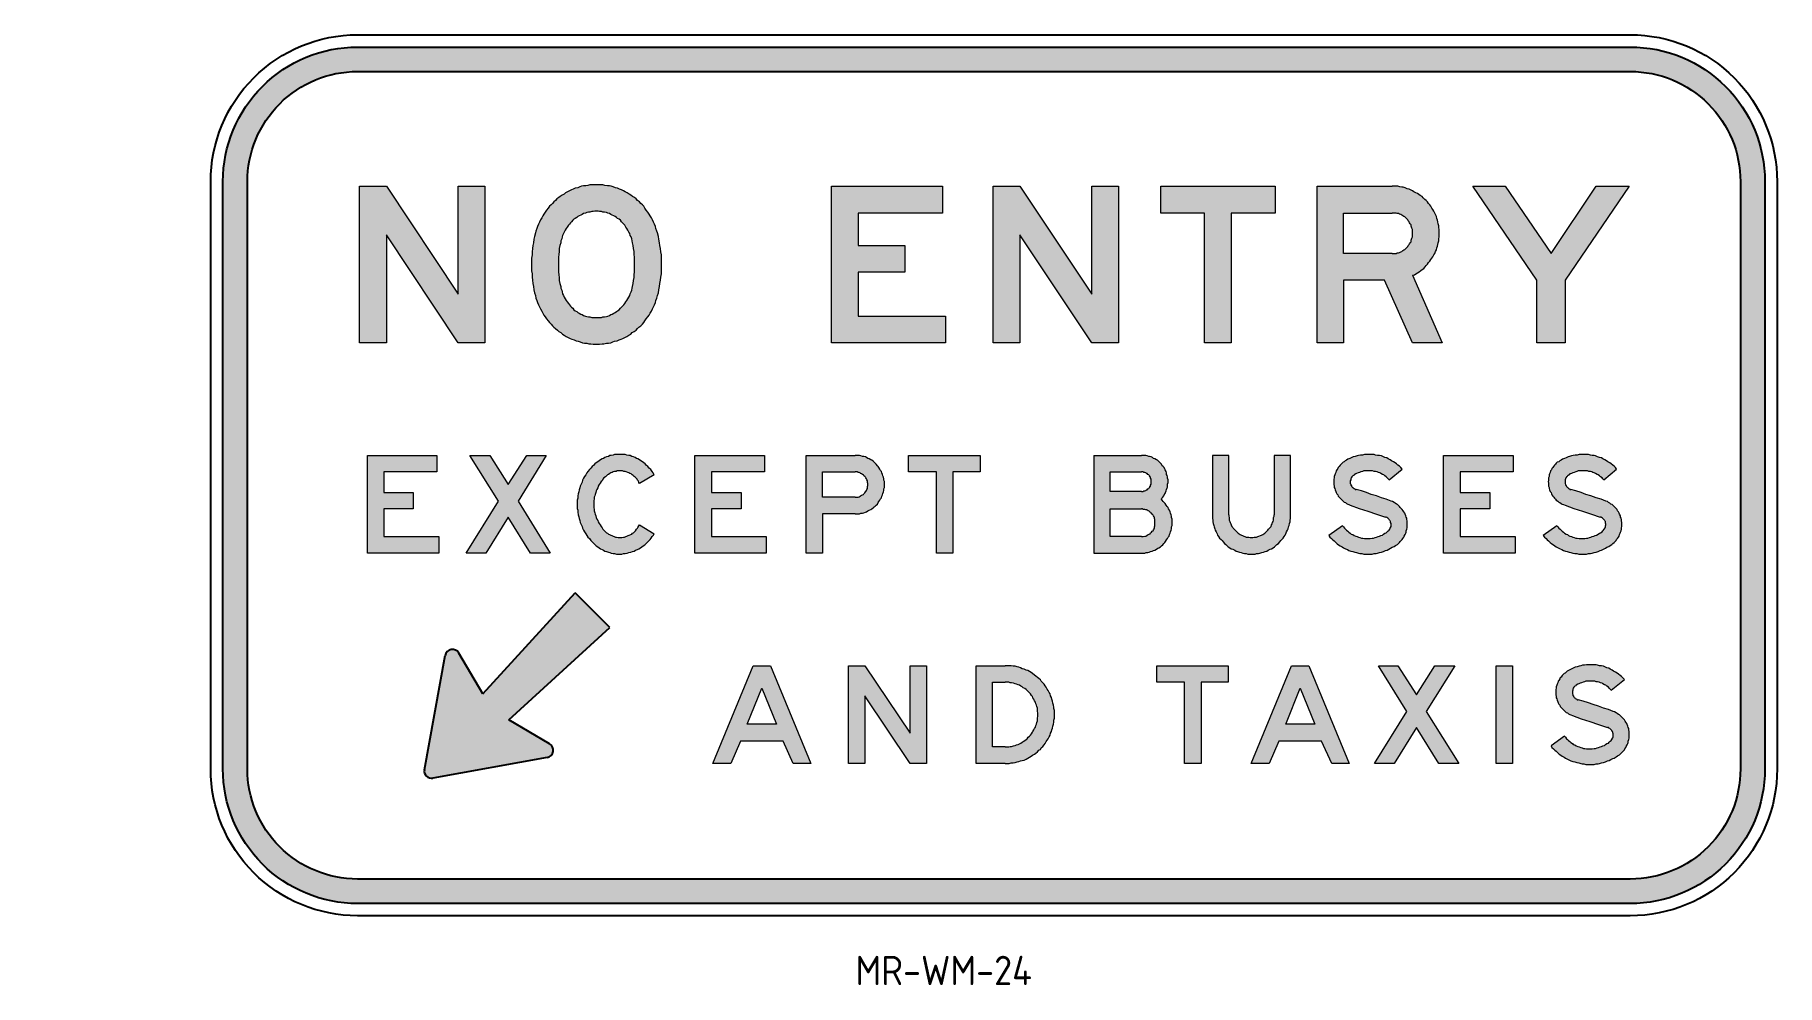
# Model space of a CAD drawing. Extents: x 93 to 271, y 109 to 206.
import ezdxf

# ---------------------------------------------------------------- set-up
doc = ezdxf.new("R2010")
doc.units = 0
doc.header["$LTSCALE"] = 12
doc.header["$MEASUREMENT"] = 0
doc.layers.get('0').update_dxf_attribs({"linetype": 'CONTINUOUS'})
for name, color, linetype in [('L25', 1, 'CONTINUOUS'), ('L35', 3, 'CONTINUOUS'), ('T25', 1, 'CONTINUOUS')]:
    doc.layers.add(name, color=color, linetype=linetype)
doc.styles.add('ISO', font='iso')

msp = doc.modelspace()

# ---------------------------------------------------------------- texts
at = {"layer": 'T25', "color": 3, "style": 'ISO'}
msp.add_text('MR-WM-24', height=3, dxfattribs=at).set_placement((176.59, 109.22))

# ---------------------------------------------------------------- blocks, each defined once
blk = doc.blocks.new('D2ARROW')
at = {"layer": 'L35'}
for p, q in [((-147.3, 278.5), (-12.3, 473.5)), ((12.3, 473.5), (147.3, 278.5)), ((-131.2, 255.5), (-37.5, 280)), ((-37.5, 280), (-50, 0)), ((37.5, 280), (131.2, 255.5)), ((37.5, 280), (50, 0)), ((-50, 0), (50, 0))]:
    blk.add_line(p, q, dxfattribs=at)
for centre, start, end in [((0, 465), 34.6952, 145.3048), ((-135, 270), 145.3048, 284.6593), ((135, 270), 255.3407, 34.6952)]:
    blk.add_arc(centre, 15, start, end, dxfattribs=at)
blk = doc.blocks.new('IBLK2')
at = {"layer": 'L35', "xscale": 0.05, "yscale": 0.05, "zscale": 0.05, "rotation": 135}
blk.add_blockref('D2ARROW', (17.2, 17.2), dxfattribs=at)

# ---------------------------------------------------------------- hatches: boundary and pattern name
at = {"layer": 'L25'}
h = msp.add_hatch(color=256, dxfattribs=at)
edge = h.paths.add_edge_path(flags=16)
edge.add_line((125.73, 202.56), (255.73, 202.56))
edge.add_arc((255.73, 191.31), 11.25, 0, 90, ccw=False)
edge.add_line((266.98, 191.31), (266.98, 131.31))
edge.add_arc((255.73, 131.31), 11.25, 270, 360, ccw=False)
edge.add_line((255.73, 120.06), (125.73, 120.06))
edge.add_arc((125.73, 131.31), 11.25, 180, 270, ccw=False)
edge.add_line((114.48, 131.31), (114.48, 191.31))
edge.add_arc((125.73, 191.31), 11.25, 90, 180, ccw=False)
edge = h.paths.add_edge_path()
edge.add_line((125.73, 205.06), (255.73, 205.06))
edge.add_arc((255.73, 191.31), 13.75, 0, 90, ccw=False)
edge.add_line((269.48, 191.31), (269.48, 131.31))
edge.add_arc((255.73, 131.31), 13.75, 270, 360, ccw=False)
edge.add_line((255.73, 117.56), (125.73, 117.56))
edge.add_arc((125.73, 131.31), 13.75, 180, 270, ccw=False)
edge.add_line((111.98, 131.31), (111.98, 191.31))
edge.add_arc((125.73, 191.31), 13.75, 90, 180, ccw=False)
h = msp.add_hatch(color=256, dxfattribs=at)
h.paths.add_polyline_path([(125.94, 190.83), (128.67, 190.83), (136.01, 179.81), (136.01, 190.83), (138.74, 190.83), (138.74, 174.85), (136.01, 174.85), (128.67, 185.87), (128.67, 174.85), (125.94, 174.85)])
h.paths.add_polyline_path([(174.13, 190.83), (185.49, 190.83), (185.49, 188.1), (176.86, 188.1), (176.86, 184.78), (181.62, 184.78), (181.62, 182.05), (176.86, 182.05), (176.86, 177.58), (185.79, 177.58), (185.79, 174.85), (174.13, 174.85)])
h.paths.add_polyline_path([(190.65, 190.83), (193.38, 190.83), (200.73, 179.81), (200.73, 190.83), (203.46, 190.83), (203.46, 174.85), (200.73, 174.85), (193.38, 185.87), (193.38, 174.85), (190.65, 174.85)])
h.paths.add_polyline_path([(207.78, 190.83), (219.44, 190.83), (219.44, 188.1), (214.97, 188.1), (214.97, 174.85), (212.24, 174.85), (212.24, 188.1), (207.78, 188.1)])
h.paths.add_polyline_path([(239.64, 190.83), (242.96, 190.83), (247.63, 183.98), (252.24, 190.83), (255.62, 190.83), (249.07, 181.25), (249.07, 174.85), (246.19, 174.85), (246.19, 181.25)])
h.paths.add_polyline_path([(150.16, 188.3), (149.96, 188.3), (149.81, 188.25), (149.66, 188.25), (149.46, 188.2), (149.31, 188.2), (149.16, 188.15), (149.01, 188.1), (148.82, 188.05), (148.67, 187.95), (148.52, 187.9), (148.37, 187.8), (148.22, 187.75), (148.12, 187.65), (147.97, 187.55), (147.82, 187.46), (147.72, 187.36), (147.58, 187.21), (147.48, 187.11), (147.38, 186.96), (147.28, 186.86), (147.13, 186.66), (147.03, 186.51), (146.93, 186.36), (146.83, 186.16), (146.78, 186.02), (146.68, 185.82), (146.63, 185.67), (146.58, 185.47), (146.48, 185.27), (146.48, 185.07), (146.38, 184.78), (146.33, 184.48), (146.33, 184.18), (146.29, 183.88), (146.24, 183.58), (146.24, 183.29), (146.24, 182.99), (146.24, 182.69), (146.24, 182.39), (146.24, 182.1), (146.29, 181.8), (146.33, 181.5), (146.33, 181.2), (146.38, 180.9), (146.48, 180.61), (146.48, 180.41), (146.58, 180.21), (146.63, 180.06), (146.68, 179.86), (146.78, 179.66), (146.83, 179.51), (146.93, 179.32), (147.03, 179.17), (147.13, 179.02), (147.28, 178.87), (147.38, 178.72), (147.48, 178.57), (147.58, 178.47), (147.72, 178.37), (147.82, 178.22), (147.97, 178.12), (148.12, 178.03), (148.22, 177.93), (148.37, 177.88), (148.52, 177.78), (148.67, 177.73), (148.82, 177.63), (149.01, 177.58), (149.16, 177.53), (149.31, 177.48), (149.46, 177.48), (149.66, 177.43), (149.81, 177.43), (149.96, 177.43), (150.16, 177.43), (150.31, 177.43), (150.45, 177.43), (150.65, 177.43), (150.8, 177.48), (150.95, 177.48), (151.15, 177.53), (151.3, 177.58), (151.45, 177.63), (151.6, 177.73), (151.74, 177.78), (151.89, 177.88), (152.04, 177.93), (152.19, 178.03), (152.29, 178.12), (152.44, 178.22), (152.59, 178.37), (152.69, 178.47), (152.79, 178.57), (152.94, 178.72), (153.03, 178.87), (153.13, 179.02), (153.23, 179.17), (153.33, 179.32), (153.43, 179.51), (153.53, 179.66), (153.58, 179.86), (153.68, 180.06), (153.73, 180.21), (153.78, 180.41), (153.83, 180.61), (153.88, 180.9), (153.93, 181.2), (153.98, 181.5), (153.98, 181.8), (154.03, 182.1), (154.03, 182.39), (154.03, 182.69), (154.03, 182.99), (154.03, 183.29), (154.03, 183.58), (153.98, 183.88), (153.98, 184.18), (153.93, 184.48), (153.88, 184.78), (153.83, 185.07), (153.78, 185.27), (153.73, 185.47), (153.68, 185.67), (153.58, 185.82), (153.53, 186.02), (153.43, 186.16), (153.33, 186.36), (153.23, 186.51), (153.13, 186.66), (153.03, 186.86), (152.94, 186.96), (152.79, 187.11), (152.69, 187.21), (152.59, 187.36), (152.44, 187.46), (152.29, 187.55), (152.19, 187.65), (152.04, 187.75), (151.89, 187.8), (151.74, 187.9), (151.6, 187.95), (151.45, 188.05), (151.3, 188.1), (151.15, 188.15), (150.95, 188.2), (150.8, 188.2), (150.65, 188.25), (150.45, 188.25), (150.31, 188.3)], flags=16)
h.paths.add_polyline_path([(150.16, 190.98), (149.91, 190.98), (149.71, 190.98), (149.46, 190.98), (149.26, 190.93), (149.06, 190.88), (148.82, 190.88), (148.62, 190.83), (148.42, 190.78), (148.22, 190.68), (147.97, 190.63), (147.77, 190.53), (147.58, 190.48), (147.38, 190.38), (147.18, 190.28), (146.98, 190.18), (146.83, 190.04), (146.63, 189.94), (146.43, 189.79), (146.29, 189.69), (146.09, 189.54), (145.94, 189.39), (145.79, 189.24), (145.64, 189.09), (145.49, 188.94), (145.34, 188.8), (145.19, 188.6), (145.04, 188.4), (144.9, 188.2), (144.75, 188), (144.65, 187.8), (144.55, 187.6), (144.4, 187.41), (144.3, 187.16), (144.2, 186.96), (144.1, 186.71), (144.05, 186.51), (143.95, 186.26), (143.9, 186.07), (143.8, 185.72), (143.75, 185.42), (143.7, 185.07), (143.65, 184.78), (143.61, 184.48), (143.56, 184.13), (143.56, 183.83), (143.51, 183.48), (143.51, 183.19), (143.51, 182.84), (143.51, 182.54), (143.51, 182.19), (143.56, 181.9), (143.56, 181.55), (143.61, 181.25), (143.65, 180.9), (143.7, 180.61), (143.75, 180.26), (143.8, 179.96), (143.9, 179.66), (143.95, 179.42), (144.05, 179.17), (144.1, 178.97), (144.2, 178.72), (144.3, 178.52), (144.4, 178.32), (144.55, 178.08), (144.65, 177.88), (144.75, 177.68), (144.9, 177.48), (145.04, 177.28), (145.19, 177.08), (145.34, 176.93), (145.49, 176.74), (145.64, 176.59), (145.79, 176.44), (145.94, 176.29), (146.14, 176.14), (146.29, 175.99), (146.48, 175.89), (146.68, 175.74), (146.83, 175.64), (147.03, 175.49), (147.23, 175.4), (147.43, 175.3), (147.63, 175.2), (147.87, 175.15), (148.07, 175.05), (148.27, 175), (148.47, 174.95), (148.72, 174.85), (148.92, 174.8), (149.16, 174.8), (149.36, 174.75), (149.56, 174.75), (149.81, 174.7), (150.01, 174.7), (150.26, 174.7), (150.45, 174.7), (150.7, 174.75), (150.9, 174.75), (151.15, 174.8), (151.35, 174.8), (151.6, 174.85), (151.79, 174.95), (151.99, 175), (152.24, 175.05), (152.44, 175.15), (152.64, 175.2), (152.84, 175.3), (153.03, 175.4), (153.23, 175.49), (153.43, 175.64), (153.63, 175.74), (153.78, 175.89), (153.98, 175.99), (154.18, 176.14), (154.33, 176.29), (154.47, 176.44), (154.67, 176.59), (154.82, 176.74), (154.97, 176.93), (155.07, 177.08), (155.22, 177.28), (155.37, 177.48), (155.52, 177.68), (155.62, 177.88), (155.76, 178.08), (155.86, 178.32), (155.96, 178.52), (156.06, 178.72), (156.16, 178.97), (156.21, 179.17), (156.31, 179.42), (156.36, 179.66), (156.46, 179.96), (156.51, 180.26), (156.56, 180.61), (156.61, 180.9), (156.66, 181.25), (156.71, 181.55), (156.76, 181.9), (156.76, 182.19), (156.76, 182.54), (156.76, 182.84), (156.76, 183.19), (156.76, 183.48), (156.76, 183.83), (156.71, 184.13), (156.66, 184.48), (156.61, 184.78), (156.56, 185.07), (156.51, 185.42), (156.46, 185.72), (156.36, 186.07), (156.31, 186.26), (156.21, 186.51), (156.16, 186.71), (156.06, 186.96), (155.96, 187.16), (155.86, 187.41), (155.76, 187.6), (155.62, 187.8), (155.52, 188), (155.37, 188.2), (155.22, 188.4), (155.07, 188.6), (154.97, 188.8), (154.82, 188.94), (154.67, 189.09), (154.52, 189.24), (154.33, 189.39), (154.18, 189.54), (154.03, 189.69), (153.83, 189.79), (153.63, 189.94), (153.48, 190.04), (153.28, 190.18), (153.08, 190.28), (152.89, 190.38), (152.69, 190.48), (152.49, 190.53), (152.29, 190.63), (152.09, 190.68), (151.84, 190.78), (151.65, 190.83), (151.45, 190.88), (151.25, 190.88), (151, 190.93), (150.8, 190.98), (150.55, 190.98), (150.35, 190.98)])
h.paths.add_polyline_path([(231.4, 183.98), (226.44, 183.98), (226.44, 188.1), (231.4, 188.1), (231.55, 188.1), (231.65, 188.1), (231.8, 188.1), (231.9, 188.05), (232.05, 188.05), (232.14, 188), (232.29, 187.95), (232.39, 187.9), (232.49, 187.8), (232.59, 187.75), (232.69, 187.7), (232.79, 187.6), (232.89, 187.5), (232.99, 187.41), (233.04, 187.31), (233.14, 187.21), (233.19, 187.11), (233.24, 187.01), (233.34, 186.91), (233.34, 186.76), (233.39, 186.66), (233.43, 186.56), (233.48, 186.41), (233.48, 186.31), (233.48, 186.16), (233.48, 186.07), (233.48, 185.92), (233.48, 185.77), (233.48, 185.67), (233.43, 185.52), (233.39, 185.42), (233.34, 185.32), (233.34, 185.17), (233.24, 185.07), (233.19, 184.97), (233.14, 184.87), (233.04, 184.78), (232.99, 184.68), (232.89, 184.58), (232.79, 184.48), (232.69, 184.38), (232.59, 184.33), (232.49, 184.28), (232.39, 184.18), (232.29, 184.13), (232.14, 184.08), (232.05, 184.03), (231.9, 184.03), (231.8, 183.98), (231.65, 183.98), (231.55, 183.98)], flags=16)
h.paths.add_polyline_path([(233.48, 181.75), (236.51, 174.85), (233.48, 174.85), (230.61, 181.25), (226.44, 181.25), (226.44, 174.85), (223.76, 174.85), (223.76, 190.83), (231.4, 190.83), (231.6, 190.83), (231.8, 190.83), (232, 190.83), (232.19, 190.78), (232.39, 190.73), (232.54, 190.73), (232.74, 190.68), (232.94, 190.58), (233.14, 190.53), (233.29, 190.48), (233.48, 190.38), (233.63, 190.28), (233.83, 190.18), (233.98, 190.09), (234.13, 189.99), (234.28, 189.89), (234.48, 189.79), (234.58, 189.64), (234.73, 189.49), (234.87, 189.39), (235.02, 189.24), (235.12, 189.09), (235.27, 188.94), (235.37, 188.8), (235.47, 188.6), (235.57, 188.45), (235.67, 188.3), (235.77, 188.1), (235.82, 187.95), (235.92, 187.75), (235.97, 187.55), (236.02, 187.36), (236.07, 187.21), (236.11, 187.01), (236.16, 186.81), (236.16, 186.61), (236.21, 186.41), (236.21, 186.21), (236.21, 186.07), (236.21, 185.87), (236.21, 185.67), (236.16, 185.47), (236.16, 185.27), (236.11, 185.07), (236.07, 184.87), (236.02, 184.73), (235.97, 184.53), (235.92, 184.33), (235.82, 184.18), (235.77, 183.98), (235.67, 183.83), (235.57, 183.63), (235.47, 183.48), (235.37, 183.34), (235.27, 183.19), (235.12, 183.04), (235.02, 182.89), (234.87, 182.74), (234.77, 182.59), (234.63, 182.44), (234.48, 182.34), (234.33, 182.24), (234.18, 182.1), (233.98, 182), (233.83, 181.9), (233.68, 181.8)])
h.paths.add_polyline_path([(92.77, 179.94), (92.77, 185.67), (96.52, 185.67), (96.52, 179.94)], flags=9)
h = msp.add_hatch(color=256, dxfattribs=at)
h.paths.add_polyline_path([(126.73, 163.34), (133.83, 163.34), (133.83, 161.65), (128.42, 161.65), (128.42, 159.56), (131.4, 159.56), (131.4, 157.88), (128.42, 157.88), (128.42, 155.05), (134.03, 155.05), (134.03, 153.36), (126.73, 153.36)])
h.paths.add_polyline_path([(137.2, 163.34), (139.24, 163.34), (141.12, 160.36), (143.01, 163.34), (144.99, 163.34), (142.12, 158.67), (145.39, 153.36), (143.41, 153.36), (141.12, 157.03), (138.84, 153.36), (136.81, 153.36), (140.13, 158.67)])
h.paths.add_polyline_path([(160.18, 163.34), (167.28, 163.34), (167.28, 161.65), (161.87, 161.65), (161.87, 159.56), (164.9, 159.56), (164.9, 157.88), (161.87, 157.88), (161.87, 155.05), (167.48, 155.05), (167.48, 153.36), (160.18, 153.36)])
h.paths.add_polyline_path([(182.02, 163.34), (189.31, 163.34), (189.31, 161.65), (186.53, 161.65), (186.53, 153.36), (184.85, 153.36), (184.85, 161.65), (182.02, 161.65)])
h.paths.add_polyline_path([(236.66, 163.34), (243.76, 163.34), (243.76, 161.65), (238.35, 161.65), (238.35, 159.56), (241.38, 159.56), (241.38, 157.88), (238.35, 157.88), (238.35, 155.05), (243.96, 155.05), (243.96, 153.36), (236.66, 153.36)])
h.paths.add_polyline_path([(152.54, 163.43), (152.34, 163.43), (152.19, 163.43), (151.99, 163.43), (151.84, 163.38), (151.65, 163.34), (151.5, 163.34), (151.35, 163.24), (151.15, 163.19), (151, 163.14), (150.85, 163.04), (150.7, 162.99), (150.55, 162.89), (150.4, 162.79), (150.26, 162.69), (150.11, 162.59), (149.96, 162.49), (149.86, 162.34), (149.71, 162.19), (149.56, 162.04), (149.41, 161.9), (149.26, 161.7), (149.16, 161.55), (149.06, 161.35), (148.92, 161.2), (148.82, 161), (148.72, 160.8), (148.67, 160.61), (148.57, 160.41), (148.47, 160.21), (148.42, 160.01), (148.37, 159.81), (148.32, 159.61), (148.27, 159.41), (148.22, 159.22), (148.22, 158.97), (148.17, 158.77), (148.17, 158.57), (148.17, 158.37), (148.17, 158.12), (148.17, 157.93), (148.22, 157.73), (148.22, 157.53), (148.27, 157.28), (148.32, 157.08), (148.37, 156.88), (148.42, 156.68), (148.47, 156.49), (148.57, 156.29), (148.67, 156.09), (148.72, 155.89), (148.82, 155.69), (148.92, 155.54), (149.06, 155.34), (149.16, 155.15), (149.26, 155), (149.41, 154.85), (149.56, 154.65), (149.71, 154.5), (149.86, 154.35), (149.96, 154.25), (150.11, 154.1), (150.26, 154), (150.4, 153.91), (150.55, 153.81), (150.7, 153.71), (150.85, 153.66), (151, 153.56), (151.15, 153.51), (151.35, 153.46), (151.5, 153.41), (151.65, 153.36), (151.84, 153.31), (151.99, 153.31), (152.19, 153.26), (152.34, 153.26), (152.54, 153.26), (152.74, 153.26), (152.89, 153.31), (153.08, 153.31), (153.28, 153.36), (153.43, 153.41), (153.63, 153.46), (153.83, 153.51), (153.98, 153.56), (154.13, 153.66), (154.33, 153.71), (154.47, 153.81), (154.62, 153.91), (154.77, 154), (154.92, 154.1), (155.07, 154.2), (155.22, 154.35), (155.37, 154.5), (155.47, 154.6), (155.62, 154.75), (155.71, 154.9), (155.81, 155.05), (155.96, 155.2), (156.01, 155.34), (154.52, 156.24), (154.47, 156.14), (154.37, 155.99), (154.33, 155.89), (154.23, 155.79), (154.13, 155.64), (154.03, 155.54), (153.93, 155.44), (153.83, 155.39), (153.73, 155.3), (153.63, 155.25), (153.48, 155.2), (153.38, 155.15), (153.23, 155.1), (153.13, 155.05), (152.99, 155), (152.89, 155), (152.74, 154.95), (152.59, 154.95), (152.49, 154.95), (152.34, 154.95), (152.19, 155), (152.09, 155), (151.94, 155.05), (151.84, 155.1), (151.69, 155.15), (151.6, 155.2), (151.45, 155.25), (151.35, 155.3), (151.25, 155.39), (151.15, 155.44), (151.05, 155.54), (150.9, 155.69), (150.8, 155.79), (150.7, 155.94), (150.6, 156.09), (150.5, 156.24), (150.4, 156.39), (150.31, 156.54), (150.26, 156.68), (150.16, 156.83), (150.11, 156.98), (150.06, 157.18), (150.01, 157.33), (149.96, 157.48), (149.91, 157.68), (149.91, 157.83), (149.86, 158.02), (149.86, 158.17), (149.86, 158.37), (149.86, 158.52), (149.86, 158.72), (149.91, 158.87), (149.91, 159.07), (149.96, 159.22), (150.01, 159.36), (150.06, 159.56), (150.11, 159.71), (150.16, 159.86), (150.26, 160.01), (150.31, 160.21), (150.4, 160.36), (150.5, 160.51), (150.6, 160.66), (150.7, 160.75), (150.8, 160.9), (150.9, 161.05), (151.05, 161.15), (151.15, 161.25), (151.25, 161.35), (151.35, 161.4), (151.5, 161.5), (151.6, 161.55), (151.74, 161.6), (151.84, 161.65), (151.99, 161.7), (152.14, 161.7), (152.24, 161.75), (152.39, 161.75), (152.54, 161.75), (152.69, 161.75), (152.79, 161.75), (152.94, 161.7), (153.08, 161.7), (153.18, 161.65), (153.33, 161.6), (153.43, 161.55), (153.53, 161.5), (153.68, 161.45), (153.78, 161.35), (153.88, 161.3), (153.98, 161.2), (154.08, 161.1), (154.18, 161), (154.28, 160.9), (154.33, 160.8), (154.42, 160.7), (154.47, 160.56), (154.52, 160.46), (156.01, 161.35), (155.91, 161.55), (155.81, 161.7), (155.67, 161.9), (155.52, 162.04), (155.37, 162.19), (155.22, 162.34), (155.12, 162.49), (154.97, 162.59), (154.82, 162.69), (154.67, 162.79), (154.52, 162.89), (154.37, 162.99), (154.23, 163.04), (154.08, 163.14), (153.93, 163.19), (153.73, 163.24), (153.58, 163.34), (153.43, 163.34), (153.23, 163.38), (153.08, 163.43), (152.89, 163.43), (152.74, 163.43)])
h.paths.add_polyline_path([(176.56, 159.07), (173.23, 159.07), (173.23, 161.65), (176.56, 161.65), (176.66, 161.65), (176.76, 161.65), (176.86, 161.6), (176.96, 161.6), (177.06, 161.55), (177.11, 161.5), (177.2, 161.45), (177.3, 161.4), (177.4, 161.35), (177.45, 161.25), (177.55, 161.2), (177.6, 161.1), (177.65, 161.05), (177.7, 160.95), (177.75, 160.85), (177.8, 160.75), (177.8, 160.66), (177.8, 160.56), (177.85, 160.46), (177.85, 160.36), (177.85, 160.26), (177.8, 160.16), (177.8, 160.06), (177.8, 159.96), (177.75, 159.86), (177.7, 159.76), (177.65, 159.66), (177.6, 159.61), (177.55, 159.51), (177.45, 159.41), (177.4, 159.36), (177.3, 159.32), (177.2, 159.27), (177.11, 159.22), (177.06, 159.17), (176.96, 159.12), (176.86, 159.07), (176.76, 159.07), (176.66, 159.07)], flags=16)
h.paths.add_polyline_path([(176.56, 157.38), (173.23, 157.38), (173.23, 153.36), (171.55, 153.36), (171.55, 163.34), (176.56, 163.34), (176.71, 163.34), (176.86, 163.34), (177.01, 163.34), (177.15, 163.29), (177.3, 163.24), (177.45, 163.24), (177.6, 163.19), (177.7, 163.14), (177.85, 163.04), (178, 162.99), (178.15, 162.89), (178.25, 162.84), (178.4, 162.74), (178.49, 162.64), (178.59, 162.54), (178.69, 162.44), (178.84, 162.29), (178.89, 162.19), (178.99, 162.09), (179.09, 161.95), (179.14, 161.8), (179.24, 161.7), (179.29, 161.55), (179.34, 161.4), (179.39, 161.25), (179.44, 161.1), (179.49, 160.95), (179.49, 160.8), (179.54, 160.66), (179.54, 160.51), (179.54, 160.36), (179.54, 160.21), (179.54, 160.06), (179.49, 159.91), (179.49, 159.76), (179.44, 159.61), (179.39, 159.46), (179.34, 159.32), (179.29, 159.17), (179.24, 159.02), (179.14, 158.92), (179.09, 158.77), (178.99, 158.62), (178.89, 158.52), (178.84, 158.37), (178.69, 158.27), (178.59, 158.17), (178.49, 158.07), (178.4, 157.98), (178.25, 157.88), (178.15, 157.83), (178, 157.73), (177.85, 157.68), (177.7, 157.58), (177.6, 157.53), (177.45, 157.48), (177.3, 157.43), (177.15, 157.43), (177.01, 157.38), (176.86, 157.38), (176.71, 157.38)])
h.paths.add_polyline_path([(205.79, 155.05), (202.61, 155.05), (202.61, 157.88), (205.79, 157.88), (205.89, 157.88), (205.99, 157.83), (206.14, 157.83), (206.24, 157.78), (206.34, 157.78), (206.39, 157.73), (206.49, 157.68), (206.59, 157.63), (206.68, 157.53), (206.73, 157.48), (206.83, 157.43), (206.88, 157.33), (206.98, 157.23), (207.03, 157.18), (207.08, 157.08), (207.13, 156.98), (207.13, 156.88), (207.18, 156.78), (207.18, 156.68), (207.18, 156.59), (207.18, 156.44), (207.18, 156.34), (207.18, 156.24), (207.18, 156.14), (207.13, 156.04), (207.13, 155.94), (207.08, 155.84), (207.03, 155.74), (206.98, 155.64), (206.88, 155.59), (206.83, 155.49), (206.73, 155.44), (206.68, 155.34), (206.59, 155.3), (206.49, 155.25), (206.39, 155.2), (206.34, 155.15), (206.24, 155.1), (206.14, 155.1), (205.99, 155.05), (205.89, 155.05)], flags=16)
h.paths.add_polyline_path([(205.79, 159.66), (202.61, 159.66), (202.61, 161.65), (205.79, 161.65), (205.89, 161.65), (205.99, 161.65), (206.04, 161.6), (206.14, 161.6), (206.24, 161.55), (206.29, 161.5), (206.39, 161.5), (206.44, 161.4), (206.54, 161.35), (206.59, 161.3), (206.63, 161.25), (206.68, 161.15), (206.73, 161.1), (206.73, 161), (206.78, 160.9), (206.78, 160.8), (206.78, 160.75), (206.78, 160.66), (206.78, 160.56), (206.78, 160.46), (206.78, 160.41), (206.73, 160.31), (206.73, 160.21), (206.68, 160.16), (206.63, 160.06), (206.59, 160.01), (206.54, 159.96), (206.44, 159.91), (206.39, 159.81), (206.29, 159.81), (206.24, 159.76), (206.14, 159.71), (206.04, 159.71), (205.99, 159.66), (205.89, 159.66)], flags=16)
h.paths.add_polyline_path([(200.93, 163.34), (200.93, 153.36), (205.79, 153.36), (205.94, 153.36), (206.14, 153.36), (206.29, 153.41), (206.44, 153.41), (206.59, 153.46), (206.73, 153.51), (206.88, 153.56), (207.03, 153.61), (207.18, 153.66), (207.33, 153.76), (207.48, 153.86), (207.58, 153.91), (207.73, 154), (207.83, 154.1), (207.97, 154.2), (208.07, 154.35), (208.17, 154.45), (208.27, 154.55), (208.37, 154.7), (208.47, 154.85), (208.52, 155), (208.62, 155.1), (208.67, 155.25), (208.72, 155.39), (208.77, 155.54), (208.82, 155.69), (208.87, 155.84), (208.87, 156.04), (208.92, 156.19), (208.92, 156.34), (208.92, 156.49), (208.92, 156.64), (208.92, 156.83), (208.87, 156.98), (208.87, 157.13), (208.82, 157.28), (208.77, 157.43), (208.72, 157.58), (208.67, 157.73), (208.57, 157.88), (208.52, 158.02), (208.42, 158.12), (208.32, 158.27), (208.22, 158.42), (208.12, 158.52), (208.02, 158.62), (207.93, 158.77), (207.83, 158.87), (207.88, 158.97), (207.97, 159.07), (208.07, 159.22), (208.12, 159.32), (208.22, 159.46), (208.27, 159.56), (208.32, 159.71), (208.37, 159.86), (208.42, 160.01), (208.47, 160.11), (208.47, 160.26), (208.47, 160.41), (208.52, 160.56), (208.52, 160.7), (208.52, 160.85), (208.47, 161), (208.47, 161.15), (208.42, 161.3), (208.37, 161.4), (208.37, 161.55), (208.32, 161.7), (208.22, 161.85), (208.17, 161.95), (208.12, 162.09), (208.02, 162.19), (207.93, 162.29), (207.83, 162.44), (207.73, 162.54), (207.63, 162.64), (207.53, 162.74), (207.43, 162.84), (207.33, 162.89), (207.18, 162.99), (207.03, 163.04), (206.93, 163.14), (206.78, 163.19), (206.63, 163.24), (206.54, 163.24), (206.39, 163.29), (206.24, 163.34), (206.09, 163.34), (205.94, 163.34), (205.79, 163.34)])
h.paths.add_polyline_path([(214.72, 157.28), (214.72, 163.34), (213.04, 163.34), (213.04, 157.28), (213.04, 157.08), (213.04, 156.88), (213.09, 156.73), (213.09, 156.54), (213.14, 156.39), (213.19, 156.19), (213.24, 156.04), (213.29, 155.84), (213.33, 155.69), (213.43, 155.54), (213.53, 155.34), (213.58, 155.2), (213.68, 155.05), (213.78, 154.9), (213.93, 154.75), (214.03, 154.65), (214.13, 154.5), (214.28, 154.35), (214.43, 154.25), (214.53, 154.15), (214.67, 154), (214.82, 153.91), (214.97, 153.81), (215.12, 153.76), (215.32, 153.66), (215.47, 153.56), (215.62, 153.51), (215.82, 153.46), (215.97, 153.41), (216.16, 153.36), (216.31, 153.31), (216.51, 153.31), (216.66, 153.26), (216.86, 153.26), (217.06, 153.26), (217.21, 153.26), (217.4, 153.26), (217.55, 153.31), (217.75, 153.31), (217.9, 153.36), (218.1, 153.41), (218.25, 153.46), (218.45, 153.51), (218.6, 153.56), (218.74, 153.66), (218.94, 153.76), (219.09, 153.81), (219.24, 153.91), (219.39, 154), (219.54, 154.15), (219.64, 154.25), (219.79, 154.35), (219.94, 154.5), (220.03, 154.65), (220.13, 154.75), (220.28, 154.9), (220.38, 155.05), (220.48, 155.2), (220.53, 155.34), (220.63, 155.54), (220.73, 155.69), (220.78, 155.84), (220.83, 156.04), (220.88, 156.19), (220.93, 156.39), (220.98, 156.54), (220.98, 156.73), (221.03, 156.88), (221.03, 157.08), (221.03, 157.28), (221.03, 163.34), (219.34, 163.34), (219.34, 157.28), (219.34, 157.13), (219.29, 156.98), (219.29, 156.83), (219.29, 156.73), (219.24, 156.59), (219.19, 156.49), (219.14, 156.34), (219.09, 156.24), (219.04, 156.09), (218.94, 155.99), (218.89, 155.89), (218.79, 155.79), (218.69, 155.69), (218.6, 155.59), (218.5, 155.49), (218.4, 155.39), (218.3, 155.34), (218.2, 155.25), (218.05, 155.2), (217.95, 155.15), (217.8, 155.1), (217.7, 155.05), (217.55, 155), (217.45, 155), (217.31, 155), (217.16, 154.95), (217.06, 154.95), (216.91, 154.95), (216.76, 155), (216.61, 155), (216.51, 155), (216.36, 155.05), (216.26, 155.1), (216.11, 155.15), (216.01, 155.2), (215.87, 155.25), (215.77, 155.34), (215.67, 155.39), (215.57, 155.49), (215.47, 155.59), (215.37, 155.69), (215.27, 155.79), (215.17, 155.89), (215.12, 155.99), (215.02, 156.09), (214.97, 156.24), (214.92, 156.34), (214.87, 156.49), (214.82, 156.59), (214.77, 156.73), (214.77, 156.83), (214.77, 156.98), (214.72, 157.13)])
h.paths.add_polyline_path([(226.34, 156.14), (224.95, 155.15), (225.05, 155), (225.2, 154.85), (225.35, 154.7), (225.49, 154.6), (225.64, 154.45), (225.79, 154.3), (225.94, 154.2), (226.09, 154.1), (226.29, 154), (226.44, 153.91), (226.64, 153.81), (226.83, 153.71), (226.98, 153.61), (227.18, 153.56), (227.38, 153.51), (227.58, 153.46), (227.78, 153.41), (227.98, 153.36), (228.12, 153.31), (228.32, 153.31), (228.52, 153.26), (228.72, 153.26), (228.97, 153.26), (229.17, 153.26), (229.37, 153.26), (229.56, 153.31), (229.76, 153.31), (229.91, 153.36), (230.11, 153.41), (230.31, 153.46), (230.51, 153.51), (230.71, 153.61), (230.9, 153.66), (231.05, 153.76), (231.25, 153.86), (231.4, 153.96), (231.6, 154.05), (231.75, 154.15), (231.95, 154.25), (232.05, 154.35), (232.14, 154.45), (232.24, 154.55), (232.34, 154.65), (232.44, 154.75), (232.49, 154.85), (232.59, 155), (232.64, 155.1), (232.74, 155.25), (232.79, 155.39), (232.84, 155.49), (232.84, 155.64), (232.89, 155.79), (232.94, 155.94), (232.94, 156.09), (232.94, 156.19), (232.94, 156.34), (232.94, 156.49), (232.94, 156.64), (232.89, 156.78), (232.89, 156.93), (232.84, 157.03), (232.79, 157.18), (232.74, 157.33), (232.69, 157.43), (232.59, 157.58), (232.54, 157.68), (232.44, 157.83), (232.34, 157.93), (232.24, 158.02), (232.14, 158.12), (232.05, 158.22), (231.95, 158.32), (231.85, 158.37), (231.7, 158.47), (231.6, 158.52), (231.45, 158.62), (231.3, 158.67), (230.8, 158.87), (230.31, 159.02), (229.81, 159.22), (229.27, 159.36), (228.77, 159.56), (228.27, 159.71), (227.73, 159.86), (227.63, 159.86), (227.58, 159.91), (227.53, 159.96), (227.43, 160.01), (227.38, 160.06), (227.33, 160.11), (227.28, 160.16), (227.23, 160.26), (227.18, 160.31), (227.18, 160.41), (227.13, 160.46), (227.13, 160.56), (227.13, 160.61), (227.13, 160.7), (227.13, 160.75), (227.18, 160.85), (227.18, 160.95), (227.23, 161), (227.23, 161.05), (227.28, 161.15), (227.33, 161.2), (227.38, 161.25), (227.48, 161.3), (227.53, 161.35), (227.68, 161.45), (227.78, 161.5), (227.93, 161.55), (228.07, 161.6), (228.22, 161.65), (228.37, 161.7), (228.52, 161.75), (228.67, 161.75), (228.82, 161.75), (228.97, 161.75), (229.12, 161.75), (229.27, 161.75), (229.41, 161.75), (229.56, 161.7), (229.71, 161.7), (229.86, 161.65), (230.01, 161.6), (230.16, 161.55), (230.26, 161.5), (230.41, 161.4), (230.56, 161.35), (230.66, 161.25), (230.8, 161.15), (230.9, 161.05), (231, 160.95), (231.1, 160.85), (232.44, 161.95), (232.29, 162.09), (232.14, 162.24), (232, 162.34), (231.85, 162.49), (231.7, 162.59), (231.55, 162.69), (231.35, 162.79), (231.2, 162.89), (231, 162.99), (230.85, 163.09), (230.66, 163.14), (230.51, 163.19), (230.31, 163.29), (230.11, 163.34), (229.91, 163.34), (229.71, 163.38), (229.56, 163.43), (229.37, 163.43), (229.17, 163.43), (228.97, 163.43), (228.77, 163.43), (228.57, 163.43), (228.37, 163.38), (228.17, 163.38), (227.98, 163.34), (227.83, 163.29), (227.63, 163.24), (227.43, 163.19), (227.23, 163.09), (227.08, 163.04), (226.88, 162.94), (226.73, 162.84), (226.59, 162.79), (226.49, 162.69), (226.39, 162.64), (226.29, 162.54), (226.19, 162.44), (226.09, 162.34), (225.99, 162.19), (225.89, 162.09), (225.84, 162), (225.74, 161.85), (225.69, 161.75), (225.64, 161.6), (225.59, 161.45), (225.54, 161.35), (225.49, 161.2), (225.49, 161.05), (225.44, 160.9), (225.44, 160.75), (225.44, 160.66), (225.44, 160.51), (225.44, 160.36), (225.49, 160.21), (225.49, 160.06), (225.54, 159.96), (225.59, 159.81), (225.64, 159.66), (225.69, 159.56), (225.74, 159.41), (225.84, 159.32), (225.89, 159.17), (225.99, 159.07), (226.09, 158.97), (226.19, 158.87), (226.29, 158.77), (226.39, 158.67), (226.49, 158.57), (226.64, 158.52), (226.73, 158.42), (226.88, 158.37), (226.98, 158.32), (227.13, 158.27), (228.03, 157.93), (228.92, 157.63), (229.81, 157.33), (230.71, 157.03), (230.8, 157.03), (230.85, 156.98), (230.95, 156.93), (231, 156.88), (231.05, 156.83), (231.1, 156.78), (231.15, 156.73), (231.2, 156.64), (231.25, 156.59), (231.25, 156.49), (231.3, 156.39), (231.3, 156.34), (231.3, 156.24), (231.3, 156.14), (231.3, 156.09), (231.25, 155.99), (231.2, 155.94), (231.2, 155.84), (231.15, 155.79), (231.1, 155.69), (231, 155.64), (230.9, 155.54), (230.8, 155.44), (230.66, 155.39), (230.51, 155.3), (230.41, 155.2), (230.26, 155.15), (230.11, 155.1), (229.96, 155.05), (229.81, 155), (229.66, 154.95), (229.51, 154.9), (229.37, 154.9), (229.17, 154.85), (229.02, 154.85), (228.87, 154.85), (228.72, 154.85), (228.57, 154.85), (228.42, 154.9), (228.27, 154.9), (228.12, 154.95), (227.98, 155), (227.83, 155.05), (227.68, 155.1), (227.53, 155.15), (227.38, 155.25), (227.23, 155.3), (227.13, 155.39), (226.98, 155.49), (226.88, 155.59), (226.73, 155.69), (226.64, 155.79), (226.54, 155.89), (226.44, 156.04)])
h.paths.add_polyline_path([(248.22, 156.14), (246.83, 155.15), (246.98, 155), (247.13, 154.85), (247.23, 154.7), (247.38, 154.6), (247.53, 154.45), (247.73, 154.3), (247.88, 154.2), (248.03, 154.1), (248.17, 154), (248.37, 153.91), (248.57, 153.81), (248.72, 153.71), (248.92, 153.61), (249.12, 153.56), (249.27, 153.51), (249.47, 153.46), (249.66, 153.41), (249.86, 153.36), (250.06, 153.31), (250.26, 153.31), (250.46, 153.26), (250.66, 153.26), (250.85, 153.26), (251.05, 153.26), (251.25, 153.26), (251.45, 153.31), (251.65, 153.31), (251.85, 153.36), (252.05, 153.41), (252.24, 153.46), (252.44, 153.51), (252.64, 153.61), (252.79, 153.66), (252.99, 153.76), (253.19, 153.86), (253.34, 153.96), (253.53, 154.05), (253.68, 154.15), (253.83, 154.25), (253.93, 154.35), (254.08, 154.45), (254.18, 154.55), (254.28, 154.65), (254.33, 154.75), (254.43, 154.85), (254.53, 155), (254.58, 155.1), (254.63, 155.25), (254.68, 155.39), (254.73, 155.49), (254.78, 155.64), (254.83, 155.79), (254.83, 155.94), (254.87, 156.09), (254.87, 156.19), (254.87, 156.34), (254.87, 156.49), (254.83, 156.64), (254.83, 156.78), (254.78, 156.93), (254.73, 157.03), (254.73, 157.18), (254.63, 157.33), (254.58, 157.43), (254.53, 157.58), (254.43, 157.68), (254.38, 157.83), (254.28, 157.93), (254.18, 158.02), (254.08, 158.12), (253.98, 158.22), (253.88, 158.32), (253.73, 158.37), (253.63, 158.47), (253.49, 158.52), (253.39, 158.62), (253.24, 158.67), (252.74, 158.87), (252.24, 159.02), (251.7, 159.22), (251.2, 159.36), (250.71, 159.56), (250.16, 159.71), (249.66, 159.86), (249.56, 159.86), (249.51, 159.91), (249.42, 159.96), (249.37, 160.01), (249.32, 160.06), (249.27, 160.11), (249.22, 160.16), (249.17, 160.26), (249.12, 160.31), (249.12, 160.41), (249.07, 160.46), (249.07, 160.56), (249.07, 160.61), (249.07, 160.7), (249.07, 160.75), (249.07, 160.85), (249.12, 160.95), (249.12, 161), (249.17, 161.05), (249.22, 161.15), (249.27, 161.2), (249.32, 161.25), (249.37, 161.3), (249.47, 161.35), (249.56, 161.45), (249.71, 161.5), (249.86, 161.55), (250.01, 161.6), (250.16, 161.65), (250.26, 161.7), (250.41, 161.75), (250.56, 161.75), (250.76, 161.75), (250.9, 161.75), (251.05, 161.75), (251.2, 161.75), (251.35, 161.75), (251.5, 161.7), (251.65, 161.7), (251.8, 161.65), (251.9, 161.6), (252.05, 161.55), (252.19, 161.5), (252.34, 161.4), (252.44, 161.35), (252.59, 161.25), (252.69, 161.15), (252.84, 161.05), (252.94, 160.95), (253.04, 160.85), (254.33, 161.95), (254.23, 162.09), (254.08, 162.24), (253.93, 162.34), (253.78, 162.49), (253.63, 162.59), (253.44, 162.69), (253.29, 162.79), (253.14, 162.89), (252.94, 162.99), (252.79, 163.09), (252.59, 163.14), (252.39, 163.19), (252.19, 163.29), (252.05, 163.34), (251.85, 163.34), (251.65, 163.38), (251.45, 163.43), (251.25, 163.43), (251.05, 163.43), (250.85, 163.43), (250.71, 163.43), (250.51, 163.43), (250.31, 163.38), (250.11, 163.38), (249.91, 163.34), (249.71, 163.29), (249.51, 163.24), (249.37, 163.19), (249.17, 163.09), (249.02, 163.04), (248.82, 162.94), (248.67, 162.84), (248.52, 162.79), (248.42, 162.69), (248.27, 162.64), (248.17, 162.54), (248.08, 162.44), (247.98, 162.34), (247.88, 162.19), (247.83, 162.09), (247.73, 162), (247.68, 161.85), (247.58, 161.75), (247.53, 161.6), (247.48, 161.45), (247.43, 161.35), (247.43, 161.2), (247.38, 161.05), (247.38, 160.9), (247.38, 160.75), (247.33, 160.66), (247.38, 160.51), (247.38, 160.36), (247.38, 160.21), (247.43, 160.06), (247.43, 159.96), (247.48, 159.81), (247.53, 159.66), (247.63, 159.56), (247.68, 159.41), (247.73, 159.32), (247.83, 159.17), (247.93, 159.07), (247.98, 158.97), (248.08, 158.87), (248.17, 158.77), (248.32, 158.67), (248.42, 158.57), (248.52, 158.52), (248.67, 158.42), (248.77, 158.37), (248.92, 158.32), (249.07, 158.27), (249.96, 157.93), (250.85, 157.63), (251.75, 157.33), (252.64, 157.03), (252.74, 157.03), (252.79, 156.98), (252.89, 156.93), (252.94, 156.88), (252.99, 156.83), (253.04, 156.78), (253.09, 156.73), (253.14, 156.64), (253.19, 156.59), (253.19, 156.49), (253.19, 156.39), (253.24, 156.34), (253.24, 156.24), (253.19, 156.14), (253.19, 156.09), (253.19, 155.99), (253.14, 155.94), (253.09, 155.84), (253.04, 155.79), (252.99, 155.69), (252.94, 155.64), (252.84, 155.54), (252.69, 155.44), (252.59, 155.39), (252.44, 155.3), (252.29, 155.2), (252.15, 155.15), (252, 155.1), (251.85, 155.05), (251.7, 155), (251.55, 154.95), (251.4, 154.9), (251.25, 154.9), (251.1, 154.85), (250.95, 154.85), (250.81, 154.85), (250.66, 154.85), (250.51, 154.85), (250.31, 154.9), (250.16, 154.9), (250.01, 154.95), (249.86, 155), (249.71, 155.05), (249.56, 155.1), (249.42, 155.15), (249.32, 155.25), (249.17, 155.3), (249.02, 155.39), (248.92, 155.49), (248.77, 155.59), (248.67, 155.69), (248.57, 155.79), (248.42, 155.89), (248.32, 156.04)])
h.paths.add_polyline_path([(92.77, 155.43), (92.77, 161.18), (96.52, 161.18), (96.52, 155.43)], flags=9)
msp.add_hatch(color=256, dxfattribs=at).paths.add_polyline_path([(141.17, 136.31), (151.51, 145.77), (147.97, 149.3), (138.51, 138.96), (136.07, 143.14, 0.696018), (134.68, 142.9), (132.56, 131.23, 0.523953), (133.43, 130.36), (145.1, 132.48, 0.696018), (145.35, 133.87)])
h = msp.add_hatch(color=256, dxfattribs=at)
h.paths.add_polyline_path([(207.38, 141.85), (214.67, 141.85), (214.67, 140.16), (211.9, 140.16), (211.9, 131.87), (210.21, 131.87), (210.21, 140.16), (207.38, 140.16)])
h.paths.add_polyline_path([(222.02, 139.56), (223.51, 135.89), (220.53, 135.89)], flags=16)
h.paths.add_polyline_path([(217.01, 131.87), (221.13, 141.85), (222.91, 141.85), (227.03, 131.87), (225.25, 131.87), (224.2, 134.15), (219.84, 134.15), (218.84, 131.87)])
h.paths.add_polyline_path([(230.01, 141.85), (232, 141.85), (233.88, 138.87), (235.77, 141.85), (237.8, 141.85), (234.87, 137.18), (238.2, 131.87), (236.16, 131.87), (233.88, 135.54), (231.6, 131.87), (229.61, 131.87), (232.89, 137.18)])
h.paths.add_polyline_path([(242.02, 141.85), (243.71, 141.85), (243.71, 131.87), (242.02, 131.87)])
h.paths.add_polyline_path([(167.03, 139.56), (168.52, 135.89), (165.54, 135.89)], flags=16)
h.paths.add_polyline_path([(162.02, 131.87), (166.14, 141.85), (167.92, 141.85), (172.04, 131.87), (170.21, 131.87), (169.21, 134.15), (164.85, 134.15), (163.85, 131.87)])
h.paths.add_polyline_path([(175.86, 141.85), (177.55, 141.85), (182.17, 134.95), (182.17, 141.85), (183.85, 141.85), (183.85, 131.87), (182.17, 131.87), (177.55, 138.77), (177.55, 131.87), (175.86, 131.87)])
h.paths.add_polyline_path([(249.02, 134.65), (247.63, 133.66), (247.73, 133.51), (247.88, 133.36), (248.03, 133.21), (248.17, 133.11), (248.32, 132.96), (248.47, 132.81), (248.62, 132.71), (248.77, 132.61), (248.97, 132.52), (249.12, 132.42), (249.32, 132.32), (249.51, 132.22), (249.66, 132.12), (249.86, 132.07), (250.06, 132.02), (250.26, 131.97), (250.46, 131.92), (250.66, 131.87), (250.81, 131.82), (251, 131.82), (251.2, 131.77), (251.4, 131.77), (251.65, 131.77), (251.85, 131.77), (252.05, 131.77), (252.24, 131.82), (252.44, 131.82), (252.59, 131.87), (252.79, 131.92), (252.99, 131.97), (253.19, 132.02), (253.39, 132.12), (253.58, 132.17), (253.73, 132.27), (253.93, 132.37), (254.08, 132.42), (254.28, 132.56), (254.43, 132.66), (254.63, 132.76), (254.73, 132.86), (254.83, 132.96), (254.92, 133.06), (255.02, 133.16), (255.12, 133.26), (255.17, 133.36), (255.27, 133.51), (255.32, 133.61), (255.42, 133.76), (255.47, 133.9), (255.52, 134), (255.52, 134.15), (255.57, 134.3), (255.62, 134.45), (255.62, 134.6), (255.62, 134.7), (255.62, 134.85), (255.62, 135), (255.62, 135.15), (255.57, 135.29), (255.57, 135.44), (255.52, 135.54), (255.47, 135.69), (255.42, 135.84), (255.37, 135.94), (255.27, 136.09), (255.22, 136.19), (255.12, 136.34), (255.02, 136.44), (254.92, 136.54), (254.83, 136.63), (254.73, 136.73), (254.63, 136.83), (254.53, 136.88), (254.38, 136.98), (254.28, 137.03), (254.13, 137.13), (253.98, 137.18), (253.49, 137.38), (252.99, 137.53), (252.49, 137.73), (251.95, 137.88), (251.45, 138.07), (250.9, 138.22), (250.41, 138.37), (250.31, 138.37), (250.26, 138.42), (250.21, 138.47), (250.11, 138.52), (250.06, 138.57), (250.01, 138.62), (249.96, 138.67), (249.91, 138.77), (249.86, 138.82), (249.86, 138.92), (249.81, 138.97), (249.81, 139.07), (249.81, 139.12), (249.81, 139.22), (249.81, 139.26), (249.86, 139.36), (249.86, 139.46), (249.91, 139.51), (249.91, 139.56), (249.96, 139.66), (250.01, 139.71), (250.06, 139.76), (250.16, 139.81), (250.21, 139.86), (250.36, 139.96), (250.46, 140.01), (250.61, 140.06), (250.76, 140.11), (250.9, 140.16), (251.05, 140.21), (251.2, 140.26), (251.35, 140.26), (251.5, 140.26), (251.65, 140.26), (251.8, 140.26), (251.95, 140.26), (252.1, 140.26), (252.24, 140.21), (252.39, 140.21), (252.54, 140.16), (252.69, 140.11), (252.84, 140.06), (252.94, 140.01), (253.09, 139.91), (253.24, 139.86), (253.34, 139.76), (253.49, 139.66), (253.58, 139.56), (253.68, 139.46), (253.78, 139.36), (255.12, 140.46), (254.97, 140.6), (254.83, 140.75), (254.68, 140.85), (254.53, 141), (254.38, 141.1), (254.23, 141.2), (254.03, 141.3), (253.88, 141.4), (253.68, 141.5), (253.53, 141.6), (253.34, 141.65), (253.19, 141.7), (252.99, 141.8), (252.79, 141.85), (252.59, 141.85), (252.39, 141.9), (252.24, 141.94), (252.05, 141.94), (251.85, 141.94), (251.65, 141.94), (251.45, 141.94), (251.25, 141.94), (251.05, 141.9), (250.85, 141.9), (250.66, 141.85), (250.51, 141.8), (250.31, 141.75), (250.11, 141.7), (249.91, 141.6), (249.76, 141.55), (249.56, 141.45), (249.42, 141.35), (249.27, 141.3), (249.17, 141.2), (249.07, 141.1), (248.97, 141.05), (248.87, 140.95), (248.77, 140.85), (248.67, 140.7), (248.57, 140.6), (248.52, 140.51), (248.42, 140.36), (248.37, 140.26), (248.32, 140.11), (248.27, 139.96), (248.22, 139.86), (248.17, 139.71), (248.17, 139.56), (248.13, 139.41), (248.13, 139.26), (248.13, 139.17), (248.13, 139.02), (248.13, 138.87), (248.17, 138.72), (248.17, 138.57), (248.22, 138.47), (248.27, 138.32), (248.32, 138.17), (248.37, 138.07), (248.42, 137.92), (248.52, 137.83), (248.57, 137.68), (248.67, 137.58), (248.77, 137.48), (248.87, 137.38), (248.97, 137.28), (249.07, 137.18), (249.17, 137.08), (249.32, 137.03), (249.42, 136.93), (249.56, 136.88), (249.66, 136.83), (249.81, 136.78), (250.71, 136.44), (251.6, 136.14), (252.49, 135.84), (253.39, 135.54), (253.49, 135.54), (253.53, 135.49), (253.63, 135.44), (253.68, 135.39), (253.73, 135.34), (253.78, 135.29), (253.83, 135.24), (253.88, 135.15), (253.93, 135.1), (253.93, 135), (253.98, 134.9), (253.98, 134.85), (253.98, 134.75), (253.98, 134.65), (253.98, 134.6), (253.93, 134.5), (253.88, 134.45), (253.88, 134.35), (253.83, 134.3), (253.78, 134.2), (253.68, 134.15), (253.58, 134.05), (253.49, 133.95), (253.34, 133.9), (253.19, 133.81), (253.09, 133.71), (252.94, 133.66), (252.79, 133.61), (252.64, 133.56), (252.49, 133.51), (252.34, 133.46), (252.19, 133.41), (252.05, 133.41), (251.85, 133.36), (251.7, 133.36), (251.55, 133.36), (251.4, 133.36), (251.25, 133.36), (251.1, 133.41), (250.95, 133.41), (250.81, 133.46), (250.66, 133.51), (250.51, 133.56), (250.36, 133.61), (250.21, 133.66), (250.06, 133.76), (249.91, 133.81), (249.81, 133.9), (249.66, 134), (249.56, 134.1), (249.42, 134.2), (249.32, 134.3), (249.22, 134.4), (249.12, 134.55)])
h.paths.add_polyline_path([(191.89, 133.56), (190.6, 133.56), (190.6, 140.16), (191.89, 140.16), (192.09, 140.16), (192.24, 140.16), (192.39, 140.11), (192.54, 140.11), (192.74, 140.06), (192.89, 140.01), (193.04, 139.96), (193.19, 139.91), (193.33, 139.86), (193.48, 139.76), (193.63, 139.71), (193.73, 139.61), (193.88, 139.51), (194.03, 139.41), (194.13, 139.31), (194.23, 139.22), (194.38, 139.07), (194.48, 138.97), (194.57, 138.82), (194.67, 138.72), (194.72, 138.57), (194.82, 138.42), (194.87, 138.27), (194.97, 138.12), (195.02, 137.97), (195.07, 137.83), (195.12, 137.68), (195.17, 137.53), (195.17, 137.33), (195.17, 137.18), (195.22, 137.03), (195.22, 136.88), (195.22, 136.68), (195.17, 136.54), (195.17, 136.39), (195.17, 136.24), (195.12, 136.04), (195.07, 135.89), (195.02, 135.74), (194.97, 135.59), (194.87, 135.44), (194.82, 135.29), (194.72, 135.15), (194.67, 135.05), (194.57, 134.9), (194.48, 134.75), (194.38, 134.65), (194.23, 134.55), (194.13, 134.4), (194.03, 134.3), (193.88, 134.2), (193.73, 134.1), (193.63, 134.05), (193.48, 133.95), (193.33, 133.86), (193.19, 133.81), (193.04, 133.76), (192.89, 133.71), (192.74, 133.66), (192.54, 133.61), (192.39, 133.61), (192.24, 133.56), (192.09, 133.56)], flags=16)
h.paths.add_polyline_path([(191.89, 131.87), (188.92, 131.87), (188.92, 141.85), (191.89, 141.85), (192.09, 141.85), (192.29, 141.85), (192.49, 141.85), (192.69, 141.8), (192.89, 141.8), (193.09, 141.75), (193.28, 141.7), (193.43, 141.65), (193.63, 141.55), (193.83, 141.5), (194.03, 141.4), (194.18, 141.35), (194.38, 141.25), (194.53, 141.15), (194.67, 141.05), (194.87, 140.9), (195.02, 140.8), (195.17, 140.65), (195.32, 140.56), (195.47, 140.41), (195.57, 140.26), (195.72, 140.11), (195.87, 139.96), (195.96, 139.81), (196.06, 139.66), (196.16, 139.46), (196.26, 139.31), (196.36, 139.12), (196.46, 138.97), (196.51, 138.77), (196.61, 138.62), (196.66, 138.42), (196.71, 138.22), (196.76, 138.02), (196.81, 137.83), (196.86, 137.63), (196.86, 137.48), (196.91, 137.28), (196.91, 137.08), (196.91, 136.88), (196.91, 136.68), (196.91, 136.49), (196.86, 136.29), (196.86, 136.09), (196.81, 135.89), (196.76, 135.69), (196.71, 135.49), (196.66, 135.29), (196.61, 135.15), (196.51, 134.95), (196.46, 134.75), (196.36, 134.6), (196.26, 134.4), (196.16, 134.25), (196.06, 134.1), (195.96, 133.9), (195.87, 133.76), (195.72, 133.61), (195.57, 133.46), (195.47, 133.31), (195.32, 133.21), (195.17, 133.06), (195.02, 132.91), (194.87, 132.81), (194.67, 132.71), (194.53, 132.61), (194.38, 132.52), (194.18, 132.42), (194.03, 132.32), (193.83, 132.22), (193.63, 132.17), (193.43, 132.12), (193.28, 132.07), (193.09, 132.02), (192.89, 131.97), (192.69, 131.92), (192.49, 131.92), (192.29, 131.87), (192.09, 131.87)])

# ---------------------------------------------------------------- linework, layer by layer
at = {"color": 3, "lineweight": 0}
for points in [[(125.94, 190.83), (128.67, 190.83), (136.01, 179.81), (136.01, 190.83), (138.74, 190.83), (138.74, 174.85), (136.01, 174.85), (128.67, 185.87), (128.67, 174.85), (125.94, 174.85), (125.94, 190.83), (125.94, 190.83)], [(150.16, 190.98), (149.91, 190.98), (149.71, 190.98), (149.46, 190.98), (149.26, 190.93), (149.06, 190.88), (148.82, 190.88), (148.62, 190.83), (148.42, 190.78), (148.22, 190.68), (147.97, 190.63), (147.77, 190.53), (147.58, 190.48), (147.38, 190.38), (147.18, 190.28), (146.98, 190.18), (146.83, 190.04), (146.63, 189.94), (146.43, 189.79), (146.29, 189.69), (146.09, 189.54), (145.94, 189.39), (145.79, 189.24), (145.64, 189.09), (145.49, 188.94), (145.34, 188.8), (145.19, 188.6)], [(155.07, 188.6), (154.97, 188.8), (154.82, 188.94), (154.67, 189.09), (154.52, 189.24), (154.33, 189.39), (154.18, 189.54), (154.03, 189.69), (153.83, 189.79), (153.63, 189.94), (153.48, 190.04), (153.28, 190.18), (153.08, 190.28), (152.89, 190.38), (152.69, 190.48), (152.49, 190.53), (152.29, 190.63), (152.09, 190.68), (151.84, 190.78), (151.65, 190.83), (151.45, 190.88), (151.25, 190.88), (151, 190.93), (150.8, 190.98), (150.55, 190.98), (150.35, 190.98), (150.16, 190.98)], [(174.13, 190.83), (185.49, 190.83), (185.49, 188.1), (176.86, 188.1), (176.86, 184.78), (181.62, 184.78), (181.62, 182.05), (176.86, 182.05), (176.86, 177.58), (185.79, 177.58), (185.79, 174.85), (174.13, 174.85), (174.13, 190.83), (174.13, 190.83)], [(190.65, 190.83), (193.38, 190.83), (200.73, 179.81), (200.73, 190.83), (203.46, 190.83), (203.46, 174.85), (200.73, 174.85), (193.38, 185.87), (193.38, 174.85), (190.65, 174.85), (190.65, 190.83), (190.65, 190.83)], [(207.78, 190.83), (219.44, 190.83), (219.44, 188.1), (214.97, 188.1), (214.97, 174.85), (212.24, 174.85), (212.24, 188.1), (207.78, 188.1), (207.78, 190.83), (207.78, 190.83)], [(233.48, 181.75), (236.51, 174.85), (233.48, 174.85), (230.61, 181.25), (226.44, 181.25), (226.44, 174.85), (223.76, 174.85), (223.76, 190.83)], [(223.76, 190.83), (231.4, 190.83)], [(236.21, 186.07), (236.21, 186.21), (236.21, 186.41), (236.16, 186.61), (236.16, 186.81), (236.11, 187.01), (236.07, 187.21), (236.02, 187.36), (235.97, 187.55), (235.92, 187.75), (235.82, 187.95), (235.77, 188.1), (235.67, 188.3), (235.57, 188.45), (235.47, 188.6), (235.37, 188.8), (235.27, 188.94), (235.12, 189.09), (235.02, 189.24), (234.87, 189.39), (234.73, 189.49), (234.58, 189.64), (234.48, 189.79), (234.28, 189.89), (234.13, 189.99), (233.98, 190.09), (233.83, 190.18), (233.63, 190.28), (233.48, 190.38), (233.29, 190.48), (233.14, 190.53), (232.94, 190.58), (232.74, 190.68), (232.54, 190.73), (232.39, 190.73), (232.19, 190.78), (232, 190.83), (231.8, 190.83), (231.6, 190.83), (231.4, 190.83)], [(239.64, 190.83), (242.96, 190.83), (247.63, 183.98), (252.24, 190.83), (255.62, 190.83), (249.07, 181.25), (249.07, 174.85), (246.19, 174.85), (246.19, 181.25), (239.64, 190.83), (239.64, 190.83)], [(145.19, 188.6), (145.04, 188.4), (144.9, 188.2), (144.75, 188), (144.65, 187.8), (144.55, 187.6), (144.4, 187.41), (144.3, 187.16), (144.2, 186.96), (144.1, 186.71), (144.05, 186.51), (143.95, 186.26), (143.9, 186.07)], [(147.28, 186.86), (147.13, 186.66), (147.03, 186.51), (146.93, 186.36), (146.83, 186.16), (146.78, 186.02), (146.68, 185.82), (146.63, 185.67), (146.58, 185.47), (146.48, 185.27), (146.48, 185.07)], [(150.16, 188.3), (149.96, 188.3), (149.81, 188.25), (149.66, 188.25), (149.46, 188.2), (149.31, 188.2), (149.16, 188.15), (149.01, 188.1), (148.82, 188.05), (148.67, 187.95), (148.52, 187.9), (148.37, 187.8), (148.22, 187.75), (148.12, 187.65), (147.97, 187.55), (147.82, 187.46), (147.72, 187.36), (147.58, 187.21), (147.48, 187.11), (147.38, 186.96), (147.28, 186.86)], [(153.03, 186.86), (152.94, 186.96), (152.79, 187.11), (152.69, 187.21), (152.59, 187.36), (152.44, 187.46), (152.29, 187.55), (152.19, 187.65), (152.04, 187.75), (151.89, 187.8), (151.74, 187.9), (151.6, 187.95), (151.45, 188.05), (151.3, 188.1), (151.15, 188.15), (150.95, 188.2), (150.8, 188.2), (150.65, 188.25), (150.45, 188.25), (150.31, 188.3), (150.16, 188.3)], [(153.83, 185.07), (153.78, 185.27), (153.73, 185.47), (153.68, 185.67), (153.58, 185.82), (153.53, 186.02), (153.43, 186.16), (153.33, 186.36), (153.23, 186.51), (153.13, 186.66), (153.03, 186.86)], [(156.36, 186.07), (156.31, 186.26), (156.21, 186.51), (156.16, 186.71), (156.06, 186.96), (155.96, 187.16), (155.86, 187.41), (155.76, 187.6), (155.62, 187.8), (155.52, 188), (155.37, 188.2), (155.22, 188.4), (155.07, 188.6)], [(231.4, 183.98), (226.44, 183.98), (226.44, 188.1)], [(226.44, 188.1), (231.4, 188.1)], [(233.48, 186.07), (233.48, 186.16), (233.48, 186.31), (233.48, 186.41), (233.43, 186.56), (233.39, 186.66), (233.34, 186.76), (233.34, 186.91), (233.24, 187.01), (233.19, 187.11), (233.14, 187.21), (233.04, 187.31), (232.99, 187.41), (232.89, 187.5), (232.79, 187.6), (232.69, 187.7), (232.59, 187.75), (232.49, 187.8), (232.39, 187.9), (232.29, 187.95), (232.14, 188), (232.05, 188.05), (231.9, 188.05), (231.8, 188.1), (231.65, 188.1), (231.55, 188.1), (231.4, 188.1)], [(143.9, 186.07), (143.8, 185.72), (143.75, 185.42), (143.7, 185.07), (143.65, 184.78), (143.61, 184.48), (143.56, 184.13), (143.56, 183.83), (143.51, 183.48), (143.51, 183.19), (143.51, 182.84), (143.51, 182.54), (143.51, 182.19), (143.56, 181.9), (143.56, 181.55), (143.61, 181.25), (143.65, 180.9), (143.7, 180.61), (143.75, 180.26), (143.8, 179.96), (143.9, 179.66)], [(156.36, 179.66), (156.46, 179.96), (156.51, 180.26), (156.56, 180.61), (156.61, 180.9), (156.66, 181.25), (156.71, 181.55), (156.76, 181.9), (156.76, 182.19), (156.76, 182.54), (156.76, 182.84), (156.76, 183.19), (156.76, 183.48), (156.76, 183.83), (156.71, 184.13), (156.66, 184.48), (156.61, 184.78), (156.56, 185.07), (156.51, 185.42), (156.46, 185.72), (156.36, 186.07)], [(231.4, 183.98), (231.55, 183.98), (231.65, 183.98), (231.8, 183.98), (231.9, 184.03), (232.05, 184.03), (232.14, 184.08), (232.29, 184.13), (232.39, 184.18), (232.49, 184.28), (232.59, 184.33), (232.69, 184.38), (232.79, 184.48), (232.89, 184.58), (232.99, 184.68), (233.04, 184.78), (233.14, 184.87), (233.19, 184.97), (233.24, 185.07), (233.34, 185.17), (233.34, 185.32), (233.39, 185.42), (233.43, 185.52), (233.48, 185.67), (233.48, 185.77), (233.48, 185.92), (233.48, 186.07)], [(233.48, 181.75), (233.68, 181.8), (233.83, 181.9), (233.98, 182), (234.18, 182.1), (234.33, 182.24), (234.48, 182.34), (234.63, 182.44), (234.77, 182.59), (234.87, 182.74), (235.02, 182.89), (235.12, 183.04), (235.27, 183.19), (235.37, 183.34), (235.47, 183.48), (235.57, 183.63), (235.67, 183.83), (235.77, 183.98), (235.82, 184.18), (235.92, 184.33), (235.97, 184.53), (236.02, 184.73), (236.07, 184.87), (236.11, 185.07), (236.16, 185.27), (236.16, 185.47), (236.21, 185.67), (236.21, 185.87), (236.21, 186.07)], [(146.48, 185.07), (146.38, 184.78), (146.33, 184.48), (146.33, 184.18), (146.29, 183.88), (146.24, 183.58), (146.24, 183.29), (146.24, 182.99), (146.24, 182.69), (146.24, 182.39), (146.24, 182.1), (146.29, 181.8), (146.33, 181.5), (146.33, 181.2), (146.38, 180.9), (146.48, 180.61)], [(153.83, 180.61), (153.88, 180.9), (153.93, 181.2), (153.98, 181.5), (153.98, 181.8), (154.03, 182.1), (154.03, 182.39), (154.03, 182.69), (154.03, 182.99), (154.03, 183.29), (154.03, 183.58), (153.98, 183.88), (153.98, 184.18), (153.93, 184.48), (153.88, 184.78), (153.83, 185.07)], [(146.48, 180.61), (146.48, 180.41), (146.58, 180.21), (146.63, 180.06), (146.68, 179.86), (146.78, 179.66), (146.83, 179.51), (146.93, 179.32), (147.03, 179.17), (147.13, 179.02), (147.28, 178.87)], [(153.03, 178.87), (153.13, 179.02), (153.23, 179.17), (153.33, 179.32), (153.43, 179.51), (153.53, 179.66), (153.58, 179.86), (153.68, 180.06), (153.73, 180.21), (153.78, 180.41), (153.83, 180.61)], [(143.9, 179.66), (143.95, 179.42), (144.05, 179.17), (144.1, 178.97), (144.2, 178.72), (144.3, 178.52), (144.4, 178.32), (144.55, 178.08), (144.65, 177.88), (144.75, 177.68), (144.9, 177.48), (145.04, 177.28), (145.19, 177.08)], [(147.28, 178.87), (147.38, 178.72), (147.48, 178.57), (147.58, 178.47), (147.72, 178.37), (147.82, 178.22), (147.97, 178.12), (148.12, 178.03), (148.22, 177.93), (148.37, 177.88), (148.52, 177.78), (148.67, 177.73), (148.82, 177.63), (149.01, 177.58), (149.16, 177.53), (149.31, 177.48), (149.46, 177.48), (149.66, 177.43), (149.81, 177.43), (149.96, 177.43), (150.16, 177.43)], [(150.16, 177.43), (150.31, 177.43), (150.45, 177.43), (150.65, 177.43), (150.8, 177.48), (150.95, 177.48), (151.15, 177.53), (151.3, 177.58), (151.45, 177.63), (151.6, 177.73), (151.74, 177.78), (151.89, 177.88), (152.04, 177.93), (152.19, 178.03), (152.29, 178.12), (152.44, 178.22), (152.59, 178.37), (152.69, 178.47), (152.79, 178.57), (152.94, 178.72), (153.03, 178.87)], [(155.07, 177.08), (155.22, 177.28), (155.37, 177.48), (155.52, 177.68), (155.62, 177.88), (155.76, 178.08), (155.86, 178.32), (155.96, 178.52), (156.06, 178.72), (156.16, 178.97), (156.21, 179.17), (156.31, 179.42), (156.36, 179.66)], [(145.19, 177.08), (145.34, 176.93), (145.49, 176.74), (145.64, 176.59), (145.79, 176.44), (145.94, 176.29), (146.14, 176.14), (146.29, 175.99), (146.48, 175.89), (146.68, 175.74), (146.83, 175.64), (147.03, 175.49), (147.23, 175.4), (147.43, 175.3), (147.63, 175.2), (147.87, 175.15), (148.07, 175.05), (148.27, 175), (148.47, 174.95), (148.72, 174.85), (148.92, 174.8), (149.16, 174.8), (149.36, 174.75), (149.56, 174.75), (149.81, 174.7), (150.01, 174.7), (150.26, 174.7), (150.45, 174.7), (150.7, 174.75), (150.9, 174.75), (151.15, 174.8), (151.35, 174.8), (151.6, 174.85), (151.79, 174.95), (151.99, 175), (152.24, 175.05), (152.44, 175.15), (152.64, 175.2), (152.84, 175.3), (153.03, 175.4), (153.23, 175.49), (153.43, 175.64), (153.63, 175.74), (153.78, 175.89), (153.98, 175.99), (154.18, 176.14), (154.33, 176.29), (154.47, 176.44), (154.67, 176.59), (154.82, 176.74), (154.97, 176.93), (155.07, 177.08)], [(126.73, 163.34), (133.83, 163.34), (133.83, 161.65), (128.42, 161.65), (128.42, 159.56), (131.4, 159.56), (131.4, 157.88), (128.42, 157.88), (128.42, 155.05), (134.03, 155.05), (134.03, 153.36), (126.73, 153.36), (126.73, 163.34), (126.73, 163.34)], [(137.2, 163.34), (139.24, 163.34), (141.12, 160.36), (143.01, 163.34), (144.99, 163.34), (142.12, 158.67), (145.39, 153.36), (143.41, 153.36), (141.12, 157.03), (138.84, 153.36), (136.81, 153.36), (140.13, 158.67), (137.2, 163.34), (137.2, 163.34)], [(149.86, 162.34), (149.71, 162.19), (149.56, 162.04), (149.41, 161.9), (149.26, 161.7), (149.16, 161.55), (149.06, 161.35), (148.92, 161.2), (148.82, 161), (148.72, 160.8), (148.67, 160.61), (148.57, 160.41), (148.47, 160.21), (148.42, 160.01), (148.37, 159.81), (148.32, 159.61), (148.27, 159.41), (148.22, 159.22), (148.22, 158.97), (148.17, 158.77), (148.17, 158.57), (148.17, 158.37), (148.17, 158.12), (148.17, 157.93), (148.22, 157.73), (148.22, 157.53), (148.27, 157.28), (148.32, 157.08), (148.37, 156.88), (148.42, 156.68), (148.47, 156.49), (148.57, 156.29), (148.67, 156.09), (148.72, 155.89), (148.82, 155.69), (148.92, 155.54), (149.06, 155.34), (149.16, 155.15), (149.26, 155), (149.41, 154.85), (149.56, 154.65), (149.71, 154.5), (149.86, 154.35)], [(152.54, 163.43), (152.34, 163.43), (152.19, 163.43), (151.99, 163.43), (151.84, 163.38), (151.65, 163.34), (151.5, 163.34), (151.35, 163.24), (151.15, 163.19), (151, 163.14), (150.85, 163.04), (150.7, 162.99), (150.55, 162.89), (150.4, 162.79), (150.26, 162.69), (150.11, 162.59), (149.96, 162.49), (149.86, 162.34)], [(155.22, 162.34), (155.12, 162.49), (154.97, 162.59), (154.82, 162.69), (154.67, 162.79), (154.52, 162.89), (154.37, 162.99), (154.23, 163.04), (154.08, 163.14), (153.93, 163.19), (153.73, 163.24), (153.58, 163.34), (153.43, 163.34), (153.23, 163.38), (153.08, 163.43), (152.89, 163.43), (152.74, 163.43), (152.54, 163.43)], [(156.01, 161.35), (155.91, 161.55), (155.81, 161.7), (155.67, 161.9), (155.52, 162.04), (155.37, 162.19), (155.22, 162.34)], [(160.18, 163.34), (167.28, 163.34), (167.28, 161.65), (161.87, 161.65), (161.87, 159.56), (164.9, 159.56), (164.9, 157.88), (161.87, 157.88), (161.87, 155.05), (167.48, 155.05), (167.48, 153.36), (160.18, 153.36), (160.18, 163.34), (160.18, 163.34)], [(176.56, 157.38), (173.23, 157.38), (173.23, 153.36), (171.55, 153.36), (171.55, 163.34)], [(171.55, 163.34), (176.56, 163.34)], [(179.54, 160.36), (179.54, 160.51), (179.54, 160.66), (179.49, 160.8), (179.49, 160.95), (179.44, 161.1), (179.39, 161.25), (179.34, 161.4), (179.29, 161.55), (179.24, 161.7), (179.14, 161.8), (179.09, 161.95), (178.99, 162.09), (178.89, 162.19), (178.84, 162.29), (178.69, 162.44), (178.59, 162.54), (178.49, 162.64), (178.4, 162.74), (178.25, 162.84), (178.15, 162.89), (178, 162.99), (177.85, 163.04), (177.7, 163.14), (177.6, 163.19), (177.45, 163.24), (177.3, 163.24), (177.15, 163.29), (177.01, 163.34), (176.86, 163.34), (176.71, 163.34), (176.56, 163.34)], [(182.02, 163.34), (189.31, 163.34), (189.31, 161.65), (186.53, 161.65), (186.53, 153.36), (184.85, 153.36), (184.85, 161.65), (182.02, 161.65), (182.02, 163.34), (182.02, 163.34)], [(200.93, 163.34), (200.93, 153.36), (205.79, 153.36), (205.94, 153.36), (206.14, 153.36), (206.29, 153.41), (206.44, 153.41), (206.59, 153.46), (206.73, 153.51), (206.88, 153.56), (207.03, 153.61), (207.18, 153.66), (207.33, 153.76), (207.48, 153.86), (207.58, 153.91), (207.73, 154), (207.83, 154.1), (207.97, 154.2), (208.07, 154.35), (208.17, 154.45), (208.27, 154.55), (208.37, 154.7), (208.47, 154.85), (208.52, 155), (208.62, 155.1), (208.67, 155.25), (208.72, 155.39), (208.77, 155.54), (208.82, 155.69), (208.87, 155.84), (208.87, 156.04), (208.92, 156.19), (208.92, 156.34), (208.92, 156.49), (208.92, 156.64), (208.92, 156.83), (208.87, 156.98), (208.87, 157.13), (208.82, 157.28), (208.77, 157.43), (208.72, 157.58), (208.67, 157.73), (208.57, 157.88), (208.52, 158.02), (208.42, 158.12), (208.32, 158.27), (208.22, 158.42), (208.12, 158.52), (208.02, 158.62), (207.93, 158.77), (207.83, 158.87)], [(200.93, 163.34), (205.79, 163.34)], [(207.83, 158.87), (207.88, 158.97), (207.97, 159.07), (208.07, 159.22), (208.12, 159.32), (208.22, 159.46), (208.27, 159.56), (208.32, 159.71), (208.37, 159.86), (208.42, 160.01), (208.47, 160.11), (208.47, 160.26), (208.47, 160.41), (208.52, 160.56), (208.52, 160.7), (208.52, 160.85), (208.47, 161), (208.47, 161.15), (208.42, 161.3), (208.37, 161.4), (208.37, 161.55), (208.32, 161.7), (208.22, 161.85), (208.17, 161.95), (208.12, 162.09), (208.02, 162.19), (207.93, 162.29), (207.83, 162.44), (207.73, 162.54), (207.63, 162.64), (207.53, 162.74), (207.43, 162.84), (207.33, 162.89), (207.18, 162.99), (207.03, 163.04), (206.93, 163.14), (206.78, 163.19), (206.63, 163.24), (206.54, 163.24), (206.39, 163.29), (206.24, 163.34), (206.09, 163.34), (205.94, 163.34), (205.79, 163.34)], [(213.04, 163.34), (213.04, 157.28), (213.04, 157.08), (213.04, 156.88), (213.09, 156.73), (213.09, 156.54), (213.14, 156.39), (213.19, 156.19), (213.24, 156.04), (213.29, 155.84), (213.33, 155.69), (213.43, 155.54), (213.53, 155.34), (213.58, 155.2), (213.68, 155.05), (213.78, 154.9), (213.93, 154.75), (214.03, 154.65), (214.13, 154.5), (214.28, 154.35), (214.43, 154.25), (214.53, 154.15), (214.67, 154), (214.82, 153.91), (214.97, 153.81), (215.12, 153.76), (215.32, 153.66), (215.47, 153.56), (215.62, 153.51), (215.82, 153.46), (215.97, 153.41), (216.16, 153.36), (216.31, 153.31), (216.51, 153.31), (216.66, 153.26), (216.86, 153.26), (217.06, 153.26), (217.21, 153.26), (217.4, 153.26), (217.55, 153.31), (217.75, 153.31), (217.9, 153.36), (218.1, 153.41), (218.25, 153.46), (218.45, 153.51), (218.6, 153.56), (218.74, 153.66), (218.94, 153.76), (219.09, 153.81), (219.24, 153.91), (219.39, 154), (219.54, 154.15), (219.64, 154.25), (219.79, 154.35), (219.94, 154.5), (220.03, 154.65), (220.13, 154.75), (220.28, 154.9), (220.38, 155.05), (220.48, 155.2), (220.53, 155.34), (220.63, 155.54), (220.73, 155.69), (220.78, 155.84), (220.83, 156.04), (220.88, 156.19), (220.93, 156.39), (220.98, 156.54), (220.98, 156.73), (221.03, 156.88), (221.03, 157.08), (221.03, 157.28), (221.03, 163.34), (219.34, 163.34), (219.34, 157.28)], [(214.72, 157.28), (214.72, 163.34), (213.04, 163.34)], [(231.1, 160.85), (232.44, 161.95), (232.29, 162.09), (232.14, 162.24), (232, 162.34), (231.85, 162.49), (231.7, 162.59), (231.55, 162.69), (231.35, 162.79), (231.2, 162.89), (231, 162.99), (230.85, 163.09), (230.66, 163.14), (230.51, 163.19), (230.31, 163.29), (230.11, 163.34), (229.91, 163.34), (229.71, 163.38), (229.56, 163.43), (229.37, 163.43), (229.17, 163.43), (228.97, 163.43), (228.77, 163.43), (228.57, 163.43), (228.37, 163.38), (228.17, 163.38), (227.98, 163.34), (227.83, 163.29), (227.63, 163.24), (227.43, 163.19), (227.23, 163.09), (227.08, 163.04), (226.88, 162.94), (226.73, 162.84), (226.59, 162.79), (226.49, 162.69), (226.39, 162.64), (226.29, 162.54), (226.19, 162.44), (226.09, 162.34), (225.99, 162.19), (225.89, 162.09), (225.84, 162), (225.74, 161.85), (225.69, 161.75), (225.64, 161.6), (225.59, 161.45), (225.54, 161.35), (225.49, 161.2), (225.49, 161.05), (225.44, 160.9), (225.44, 160.75), (225.44, 160.66), (225.44, 160.51), (225.44, 160.36), (225.49, 160.21), (225.49, 160.06), (225.54, 159.96), (225.59, 159.81), (225.64, 159.66), (225.69, 159.56), (225.74, 159.41), (225.84, 159.32), (225.89, 159.17), (225.99, 159.07), (226.09, 158.97), (226.19, 158.87), (226.29, 158.77), (226.39, 158.67), (226.49, 158.57), (226.64, 158.52), (226.73, 158.42), (226.88, 158.37), (226.98, 158.32), (227.13, 158.27), (228.03, 157.93), (228.92, 157.63), (229.81, 157.33), (230.71, 157.03)], [(236.66, 163.34), (243.76, 163.34), (243.76, 161.65), (238.35, 161.65), (238.35, 159.56), (241.38, 159.56), (241.38, 157.88), (238.35, 157.88), (238.35, 155.05), (243.96, 155.05), (243.96, 153.36), (236.66, 153.36), (236.66, 163.34), (236.66, 163.34)], [(253.04, 160.85), (254.33, 161.95), (254.23, 162.09), (254.08, 162.24), (253.93, 162.34), (253.78, 162.49), (253.63, 162.59), (253.44, 162.69), (253.29, 162.79), (253.14, 162.89), (252.94, 162.99), (252.79, 163.09), (252.59, 163.14), (252.39, 163.19), (252.19, 163.29), (252.05, 163.34), (251.85, 163.34), (251.65, 163.38), (251.45, 163.43), (251.25, 163.43), (251.05, 163.43), (250.85, 163.43), (250.71, 163.43), (250.51, 163.43), (250.31, 163.38), (250.11, 163.38), (249.91, 163.34), (249.71, 163.29), (249.51, 163.24), (249.37, 163.19), (249.17, 163.09), (249.02, 163.04), (248.82, 162.94), (248.67, 162.84), (248.52, 162.79), (248.42, 162.69), (248.27, 162.64), (248.17, 162.54), (248.08, 162.44), (247.98, 162.34), (247.88, 162.19), (247.83, 162.09), (247.73, 162), (247.68, 161.85), (247.58, 161.75), (247.53, 161.6), (247.48, 161.45), (247.43, 161.35), (247.43, 161.2), (247.38, 161.05), (247.38, 160.9), (247.38, 160.75), (247.33, 160.66), (247.38, 160.51), (247.38, 160.36), (247.38, 160.21), (247.43, 160.06), (247.43, 159.96), (247.48, 159.81), (247.53, 159.66), (247.63, 159.56), (247.68, 159.41), (247.73, 159.32), (247.83, 159.17), (247.93, 159.07), (247.98, 158.97), (248.08, 158.87), (248.17, 158.77), (248.32, 158.67), (248.42, 158.57), (248.52, 158.52), (248.67, 158.42), (248.77, 158.37), (248.92, 158.32), (249.07, 158.27), (249.96, 157.93), (250.85, 157.63), (251.75, 157.33), (252.64, 157.03)], [(156.01, 161.35), (154.52, 160.46), (154.47, 160.56), (154.42, 160.7), (154.33, 160.8), (154.28, 160.9), (154.18, 161), (154.08, 161.1), (153.98, 161.2), (153.88, 161.3), (153.78, 161.35), (153.68, 161.45), (153.53, 161.5), (153.43, 161.55), (153.33, 161.6), (153.18, 161.65), (153.08, 161.7), (152.94, 161.7), (152.79, 161.75), (152.69, 161.75), (152.54, 161.75), (152.39, 161.75), (152.24, 161.75), (152.14, 161.7), (151.99, 161.7), (151.84, 161.65), (151.74, 161.6), (151.6, 161.55), (151.5, 161.5), (151.35, 161.4), (151.25, 161.35), (151.15, 161.25), (151.05, 161.15), (150.9, 161.05), (150.8, 160.9), (150.7, 160.75), (150.6, 160.66), (150.5, 160.51), (150.4, 160.36), (150.31, 160.21), (150.26, 160.01), (150.16, 159.86), (150.11, 159.71), (150.06, 159.56), (150.01, 159.36), (149.96, 159.22), (149.91, 159.07), (149.91, 158.87), (149.86, 158.72), (149.86, 158.52), (149.86, 158.37), (149.86, 158.17), (149.86, 158.02), (149.91, 157.83), (149.91, 157.68), (149.96, 157.48), (150.01, 157.33), (150.06, 157.18), (150.11, 156.98), (150.16, 156.83), (150.26, 156.68), (150.31, 156.54), (150.4, 156.39), (150.5, 156.24), (150.6, 156.09), (150.7, 155.94), (150.8, 155.79), (150.9, 155.69), (151.05, 155.54), (151.15, 155.44), (151.25, 155.39), (151.35, 155.3), (151.45, 155.25), (151.6, 155.2), (151.69, 155.15), (151.84, 155.1), (151.94, 155.05), (152.09, 155), (152.19, 155), (152.34, 154.95), (152.49, 154.95), (152.59, 154.95), (152.74, 154.95), (152.89, 155), (152.99, 155), (153.13, 155.05), (153.23, 155.1), (153.38, 155.15), (153.48, 155.2), (153.63, 155.25), (153.73, 155.3), (153.83, 155.39), (153.93, 155.44), (154.03, 155.54), (154.13, 155.64), (154.23, 155.79), (154.33, 155.89), (154.37, 155.99), (154.47, 156.14), (154.52, 156.24), (156.01, 155.34)], [(176.56, 159.07), (173.23, 159.07), (173.23, 161.65)], [(173.23, 161.65), (176.56, 161.65)], [(177.85, 160.36), (177.85, 160.46), (177.8, 160.56), (177.8, 160.66), (177.8, 160.75), (177.75, 160.85), (177.7, 160.95), (177.65, 161.05), (177.6, 161.1), (177.55, 161.2), (177.45, 161.25), (177.4, 161.35), (177.3, 161.4), (177.2, 161.45), (177.11, 161.5), (177.06, 161.55), (176.96, 161.6), (176.86, 161.6), (176.76, 161.65), (176.66, 161.65), (176.56, 161.65)], [(176.56, 159.07), (176.66, 159.07), (176.76, 159.07), (176.86, 159.07), (176.96, 159.12), (177.06, 159.17), (177.11, 159.22), (177.2, 159.27), (177.3, 159.32), (177.4, 159.36), (177.45, 159.41), (177.55, 159.51), (177.6, 159.61), (177.65, 159.66), (177.7, 159.76), (177.75, 159.86), (177.8, 159.96), (177.8, 160.06), (177.8, 160.16), (177.85, 160.26), (177.85, 160.36)], [(176.56, 157.38), (176.71, 157.38), (176.86, 157.38), (177.01, 157.38), (177.15, 157.43), (177.3, 157.43), (177.45, 157.48), (177.6, 157.53), (177.7, 157.58), (177.85, 157.68), (178, 157.73), (178.15, 157.83), (178.25, 157.88), (178.4, 157.98), (178.49, 158.07), (178.59, 158.17), (178.69, 158.27), (178.84, 158.37), (178.89, 158.52), (178.99, 158.62), (179.09, 158.77), (179.14, 158.92), (179.24, 159.02), (179.29, 159.17), (179.34, 159.32), (179.39, 159.46), (179.44, 159.61), (179.49, 159.76), (179.49, 159.91), (179.54, 160.06), (179.54, 160.21), (179.54, 160.36)], [(205.79, 159.66), (202.61, 159.66), (202.61, 161.65)], [(202.61, 161.65), (205.79, 161.65)], [(206.78, 160.66), (206.78, 160.75), (206.78, 160.8), (206.78, 160.9), (206.73, 161), (206.73, 161.1), (206.68, 161.15), (206.63, 161.25), (206.59, 161.3), (206.54, 161.35), (206.44, 161.4), (206.39, 161.5), (206.29, 161.5), (206.24, 161.55), (206.14, 161.6), (206.04, 161.6), (205.99, 161.65), (205.89, 161.65), (205.79, 161.65)], [(205.79, 159.66), (205.89, 159.66), (205.99, 159.66), (206.04, 159.71), (206.14, 159.71), (206.24, 159.76), (206.29, 159.81), (206.39, 159.81), (206.44, 159.91), (206.54, 159.96), (206.59, 160.01), (206.63, 160.06), (206.68, 160.16), (206.73, 160.21), (206.73, 160.31), (206.78, 160.41), (206.78, 160.46), (206.78, 160.56), (206.78, 160.66)], [(227.53, 161.35), (227.48, 161.3), (227.38, 161.25), (227.33, 161.2), (227.28, 161.15), (227.23, 161.05), (227.23, 161), (227.18, 160.95), (227.18, 160.85), (227.13, 160.75), (227.13, 160.7), (227.13, 160.61), (227.13, 160.56), (227.13, 160.46), (227.18, 160.41), (227.18, 160.31), (227.23, 160.26), (227.28, 160.16), (227.33, 160.11), (227.38, 160.06), (227.43, 160.01), (227.53, 159.96), (227.58, 159.91), (227.63, 159.86), (227.73, 159.86)], [(231.1, 160.85), (231, 160.95), (230.9, 161.05), (230.8, 161.15), (230.66, 161.25), (230.56, 161.35), (230.41, 161.4), (230.26, 161.5), (230.16, 161.55), (230.01, 161.6), (229.86, 161.65), (229.71, 161.7), (229.56, 161.7), (229.41, 161.75), (229.27, 161.75), (229.12, 161.75), (228.97, 161.75), (228.82, 161.75), (228.67, 161.75), (228.52, 161.75), (228.37, 161.7), (228.22, 161.65), (228.07, 161.6), (227.93, 161.55), (227.78, 161.5), (227.68, 161.45), (227.53, 161.35)], [(249.47, 161.35), (249.37, 161.3), (249.32, 161.25), (249.27, 161.2), (249.22, 161.15), (249.17, 161.05), (249.12, 161), (249.12, 160.95), (249.07, 160.85), (249.07, 160.75), (249.07, 160.7), (249.07, 160.61), (249.07, 160.56), (249.07, 160.46), (249.12, 160.41), (249.12, 160.31), (249.17, 160.26), (249.22, 160.16), (249.27, 160.11), (249.32, 160.06), (249.37, 160.01), (249.42, 159.96), (249.51, 159.91), (249.56, 159.86), (249.66, 159.86)], [(253.04, 160.85), (252.94, 160.95), (252.84, 161.05), (252.69, 161.15), (252.59, 161.25), (252.44, 161.35), (252.34, 161.4), (252.19, 161.5), (252.05, 161.55), (251.9, 161.6), (251.8, 161.65), (251.65, 161.7), (251.5, 161.7), (251.35, 161.75), (251.2, 161.75), (251.05, 161.75), (250.9, 161.75), (250.76, 161.75), (250.56, 161.75), (250.41, 161.75), (250.26, 161.7), (250.16, 161.65), (250.01, 161.6), (249.86, 161.55), (249.71, 161.5), (249.56, 161.45), (249.47, 161.35)], [(224.95, 155.15), (225.05, 155), (225.2, 154.85), (225.35, 154.7), (225.49, 154.6), (225.64, 154.45), (225.79, 154.3), (225.94, 154.2), (226.09, 154.1), (226.29, 154), (226.44, 153.91), (226.64, 153.81), (226.83, 153.71), (226.98, 153.61), (227.18, 153.56), (227.38, 153.51), (227.58, 153.46), (227.78, 153.41), (227.98, 153.36), (228.12, 153.31), (228.32, 153.31), (228.52, 153.26), (228.72, 153.26), (228.97, 153.26), (229.17, 153.26), (229.37, 153.26), (229.56, 153.31), (229.76, 153.31), (229.91, 153.36), (230.11, 153.41), (230.31, 153.46), (230.51, 153.51), (230.71, 153.61), (230.9, 153.66), (231.05, 153.76), (231.25, 153.86), (231.4, 153.96), (231.6, 154.05), (231.75, 154.15), (231.95, 154.25), (232.05, 154.35), (232.14, 154.45), (232.24, 154.55), (232.34, 154.65), (232.44, 154.75), (232.49, 154.85), (232.59, 155), (232.64, 155.1), (232.74, 155.25), (232.79, 155.39), (232.84, 155.49), (232.84, 155.64), (232.89, 155.79), (232.94, 155.94), (232.94, 156.09), (232.94, 156.19), (232.94, 156.34), (232.94, 156.49), (232.94, 156.64), (232.89, 156.78), (232.89, 156.93), (232.84, 157.03), (232.79, 157.18), (232.74, 157.33), (232.69, 157.43), (232.59, 157.58), (232.54, 157.68), (232.44, 157.83), (232.34, 157.93), (232.24, 158.02), (232.14, 158.12), (232.05, 158.22), (231.95, 158.32), (231.85, 158.37), (231.7, 158.47), (231.6, 158.52), (231.45, 158.62), (231.3, 158.67), (230.8, 158.87), (230.31, 159.02), (229.81, 159.22), (229.27, 159.36), (228.77, 159.56), (228.27, 159.71), (227.73, 159.86)], [(246.83, 155.15), (246.98, 155), (247.13, 154.85), (247.23, 154.7), (247.38, 154.6), (247.53, 154.45), (247.73, 154.3), (247.88, 154.2), (248.03, 154.1), (248.17, 154), (248.37, 153.91), (248.57, 153.81), (248.72, 153.71), (248.92, 153.61), (249.12, 153.56), (249.27, 153.51), (249.47, 153.46), (249.66, 153.41), (249.86, 153.36), (250.06, 153.31), (250.26, 153.31), (250.46, 153.26), (250.66, 153.26), (250.85, 153.26), (251.05, 153.26), (251.25, 153.26), (251.45, 153.31), (251.65, 153.31), (251.85, 153.36), (252.05, 153.41), (252.24, 153.46), (252.44, 153.51), (252.64, 153.61), (252.79, 153.66), (252.99, 153.76), (253.19, 153.86), (253.34, 153.96), (253.53, 154.05), (253.68, 154.15), (253.83, 154.25), (253.93, 154.35), (254.08, 154.45), (254.18, 154.55), (254.28, 154.65), (254.33, 154.75), (254.43, 154.85), (254.53, 155), (254.58, 155.1), (254.63, 155.25), (254.68, 155.39), (254.73, 155.49), (254.78, 155.64), (254.83, 155.79), (254.83, 155.94), (254.87, 156.09), (254.87, 156.19), (254.87, 156.34), (254.87, 156.49), (254.83, 156.64), (254.83, 156.78), (254.78, 156.93), (254.73, 157.03), (254.73, 157.18), (254.63, 157.33), (254.58, 157.43), (254.53, 157.58), (254.43, 157.68), (254.38, 157.83), (254.28, 157.93), (254.18, 158.02), (254.08, 158.12), (253.98, 158.22), (253.88, 158.32), (253.73, 158.37), (253.63, 158.47), (253.49, 158.52), (253.39, 158.62), (253.24, 158.67), (252.74, 158.87), (252.24, 159.02), (251.7, 159.22), (251.2, 159.36), (250.71, 159.56), (250.16, 159.71), (249.66, 159.86)], [(205.79, 155.05), (202.61, 155.05), (202.61, 157.88)], [(202.61, 157.88), (205.79, 157.88)], [(207.18, 156.44), (207.18, 156.59), (207.18, 156.68), (207.18, 156.78), (207.13, 156.88), (207.13, 156.98), (207.08, 157.08), (207.03, 157.18), (206.98, 157.23), (206.88, 157.33), (206.83, 157.43), (206.73, 157.48), (206.68, 157.53), (206.59, 157.63), (206.49, 157.68), (206.39, 157.73), (206.34, 157.78), (206.24, 157.78), (206.14, 157.83), (205.99, 157.83), (205.89, 157.88), (205.79, 157.88)], [(214.72, 157.28), (214.72, 157.13), (214.77, 156.98), (214.77, 156.83), (214.77, 156.73), (214.82, 156.59), (214.87, 156.49), (214.92, 156.34), (214.97, 156.24), (215.02, 156.09), (215.12, 155.99), (215.17, 155.89), (215.27, 155.79), (215.37, 155.69), (215.47, 155.59), (215.57, 155.49), (215.67, 155.39), (215.77, 155.34), (215.87, 155.25), (216.01, 155.2), (216.11, 155.15), (216.26, 155.1), (216.36, 155.05), (216.51, 155), (216.61, 155), (216.76, 155), (216.91, 154.95), (217.06, 154.95), (217.16, 154.95), (217.31, 155), (217.45, 155), (217.55, 155), (217.7, 155.05), (217.8, 155.1), (217.95, 155.15), (218.05, 155.2), (218.2, 155.25), (218.3, 155.34), (218.4, 155.39), (218.5, 155.49), (218.6, 155.59), (218.69, 155.69), (218.79, 155.79), (218.89, 155.89), (218.94, 155.99), (219.04, 156.09), (219.09, 156.24), (219.14, 156.34), (219.19, 156.49), (219.24, 156.59), (219.29, 156.73), (219.29, 156.83), (219.29, 156.98), (219.34, 157.13), (219.34, 157.28)], [(231, 155.64), (231.1, 155.69), (231.15, 155.79), (231.2, 155.84), (231.2, 155.94), (231.25, 155.99), (231.3, 156.09), (231.3, 156.14), (231.3, 156.24), (231.3, 156.34), (231.3, 156.39), (231.25, 156.49), (231.25, 156.59), (231.2, 156.64), (231.15, 156.73), (231.1, 156.78), (231.05, 156.83), (231, 156.88), (230.95, 156.93), (230.85, 156.98), (230.8, 157.03), (230.71, 157.03)], [(252.94, 155.64), (252.99, 155.69), (253.04, 155.79), (253.09, 155.84), (253.14, 155.94), (253.19, 155.99), (253.19, 156.09), (253.19, 156.14), (253.24, 156.24), (253.24, 156.34), (253.19, 156.39), (253.19, 156.49), (253.19, 156.59), (253.14, 156.64), (253.09, 156.73), (253.04, 156.78), (252.99, 156.83), (252.94, 156.88), (252.89, 156.93), (252.79, 156.98), (252.74, 157.03), (252.64, 157.03)], [(152.54, 153.26), (152.74, 153.26), (152.89, 153.31), (153.08, 153.31), (153.28, 153.36), (153.43, 153.41), (153.63, 153.46), (153.83, 153.51), (153.98, 153.56), (154.13, 153.66), (154.33, 153.71), (154.47, 153.81), (154.62, 153.91), (154.77, 154), (154.92, 154.1), (155.07, 154.2), (155.22, 154.35), (155.37, 154.5), (155.47, 154.6), (155.62, 154.75), (155.71, 154.9), (155.81, 155.05), (155.96, 155.2), (156.01, 155.34)], [(205.79, 155.05), (205.89, 155.05), (205.99, 155.05), (206.14, 155.1), (206.24, 155.1), (206.34, 155.15), (206.39, 155.2), (206.49, 155.25), (206.59, 155.3), (206.68, 155.34), (206.73, 155.44), (206.83, 155.49), (206.88, 155.59), (206.98, 155.64), (207.03, 155.74), (207.08, 155.84), (207.13, 155.94), (207.13, 156.04), (207.18, 156.14), (207.18, 156.24), (207.18, 156.34), (207.18, 156.44)], [(226.34, 156.14), (224.95, 155.15)], [(226.34, 156.14), (226.44, 156.04), (226.54, 155.89), (226.64, 155.79), (226.73, 155.69), (226.88, 155.59), (226.98, 155.49), (227.13, 155.39), (227.23, 155.3), (227.38, 155.25), (227.53, 155.15), (227.68, 155.1), (227.83, 155.05), (227.98, 155), (228.12, 154.95), (228.27, 154.9), (228.42, 154.9), (228.57, 154.85), (228.72, 154.85), (228.87, 154.85), (229.02, 154.85), (229.17, 154.85), (229.37, 154.9), (229.51, 154.9), (229.66, 154.95), (229.81, 155), (229.96, 155.05), (230.11, 155.1), (230.26, 155.15), (230.41, 155.2), (230.51, 155.3), (230.66, 155.39), (230.8, 155.44), (230.9, 155.54), (231, 155.64)], [(248.22, 156.14), (246.83, 155.15)], [(248.22, 156.14), (248.32, 156.04), (248.42, 155.89), (248.57, 155.79), (248.67, 155.69), (248.77, 155.59), (248.92, 155.49), (249.02, 155.39), (249.17, 155.3), (249.32, 155.25), (249.42, 155.15), (249.56, 155.1), (249.71, 155.05), (249.86, 155), (250.01, 154.95), (250.16, 154.9), (250.31, 154.9), (250.51, 154.85), (250.66, 154.85), (250.81, 154.85), (250.95, 154.85), (251.1, 154.85), (251.25, 154.9), (251.4, 154.9), (251.55, 154.95), (251.7, 155), (251.85, 155.05), (252, 155.1), (252.15, 155.15), (252.29, 155.2), (252.44, 155.3), (252.59, 155.39), (252.69, 155.44), (252.84, 155.54), (252.94, 155.64)], [(149.86, 154.35), (149.96, 154.25), (150.11, 154.1), (150.26, 154), (150.4, 153.91), (150.55, 153.81), (150.7, 153.71), (150.85, 153.66), (151, 153.56), (151.15, 153.51), (151.35, 153.46), (151.5, 153.41), (151.65, 153.36), (151.84, 153.31), (151.99, 153.31), (152.19, 153.26), (152.34, 153.26), (152.54, 153.26)], [(162.02, 131.87), (166.14, 141.85), (167.92, 141.85), (172.04, 131.87), (170.21, 131.87), (169.21, 134.15), (164.85, 134.15), (163.85, 131.87), (162.02, 131.87), (162.02, 131.87)], [(175.86, 141.85), (177.55, 141.85), (182.17, 134.95), (182.17, 141.85), (183.85, 141.85), (183.85, 131.87), (182.17, 131.87), (177.55, 138.77), (177.55, 131.87), (175.86, 131.87), (175.86, 141.85), (175.86, 141.85)], [(191.89, 131.87), (188.92, 131.87), (188.92, 141.85)], [(188.92, 141.85), (191.89, 141.85)], [(196.91, 136.88), (196.91, 137.08), (196.91, 137.28), (196.86, 137.48), (196.86, 137.63), (196.81, 137.83), (196.76, 138.02), (196.71, 138.22), (196.66, 138.42), (196.61, 138.62), (196.51, 138.77), (196.46, 138.97), (196.36, 139.12), (196.26, 139.31), (196.16, 139.46), (196.06, 139.66), (195.96, 139.81), (195.87, 139.96), (195.72, 140.11), (195.57, 140.26), (195.47, 140.41), (195.32, 140.56), (195.17, 140.65), (195.02, 140.8), (194.87, 140.9), (194.67, 141.05), (194.53, 141.15), (194.38, 141.25), (194.18, 141.35), (194.03, 141.4), (193.83, 141.5), (193.63, 141.55), (193.43, 141.65), (193.28, 141.7), (193.09, 141.75), (192.89, 141.8), (192.69, 141.8), (192.49, 141.85), (192.29, 141.85), (192.09, 141.85), (191.89, 141.85)], [(207.38, 141.85), (214.67, 141.85), (214.67, 140.16), (211.9, 140.16), (211.9, 131.87), (210.21, 131.87), (210.21, 140.16), (207.38, 140.16), (207.38, 141.85), (207.38, 141.85)], [(217.01, 131.87), (221.13, 141.85), (222.91, 141.85), (227.03, 131.87), (225.25, 131.87), (224.2, 134.15), (219.84, 134.15), (218.84, 131.87), (217.01, 131.87), (217.01, 131.87)], [(230.01, 141.85), (232, 141.85), (233.88, 138.87), (235.77, 141.85), (237.8, 141.85), (234.87, 137.18), (238.2, 131.87), (236.16, 131.87), (233.88, 135.54), (231.6, 131.87), (229.61, 131.87), (232.89, 137.18), (230.01, 141.85), (230.01, 141.85)], [(242.02, 141.85), (243.71, 141.85), (243.71, 131.87), (242.02, 131.87), (242.02, 141.85), (242.02, 141.85)], [(253.78, 139.36), (255.12, 140.46), (254.97, 140.6), (254.83, 140.75), (254.68, 140.85), (254.53, 141), (254.38, 141.1), (254.23, 141.2), (254.03, 141.3), (253.88, 141.4), (253.68, 141.5), (253.53, 141.6), (253.34, 141.65), (253.19, 141.7), (252.99, 141.8), (252.79, 141.85), (252.59, 141.85), (252.39, 141.9), (252.24, 141.94), (252.05, 141.94), (251.85, 141.94), (251.65, 141.94), (251.45, 141.94), (251.25, 141.94), (251.05, 141.9), (250.85, 141.9), (250.66, 141.85), (250.51, 141.8), (250.31, 141.75), (250.11, 141.7), (249.91, 141.6), (249.76, 141.55), (249.56, 141.45), (249.42, 141.35), (249.27, 141.3), (249.17, 141.2), (249.07, 141.1), (248.97, 141.05), (248.87, 140.95), (248.77, 140.85), (248.67, 140.7), (248.57, 140.6), (248.52, 140.51), (248.42, 140.36), (248.37, 140.26), (248.32, 140.11), (248.27, 139.96), (248.22, 139.86), (248.17, 139.71), (248.17, 139.56), (248.13, 139.41), (248.13, 139.26), (248.13, 139.17), (248.13, 139.02), (248.13, 138.87), (248.17, 138.72), (248.17, 138.57), (248.22, 138.47), (248.27, 138.32), (248.32, 138.17), (248.37, 138.07), (248.42, 137.92), (248.52, 137.83), (248.57, 137.68), (248.67, 137.58), (248.77, 137.48), (248.87, 137.38), (248.97, 137.28), (249.07, 137.18), (249.17, 137.08), (249.32, 137.03), (249.42, 136.93), (249.56, 136.88), (249.66, 136.83), (249.81, 136.78), (250.71, 136.44), (251.6, 136.14), (252.49, 135.84), (253.39, 135.54)], [(167.03, 139.56), (168.52, 135.89), (165.54, 135.89), (167.03, 139.56), (167.03, 139.56)], [(191.89, 133.56), (190.6, 133.56), (190.6, 140.16)], [(190.6, 140.16), (191.89, 140.16)], [(195.22, 136.88), (195.22, 137.03), (195.17, 137.18), (195.17, 137.33), (195.17, 137.53), (195.12, 137.68), (195.07, 137.83), (195.02, 137.97), (194.97, 138.12), (194.87, 138.27), (194.82, 138.42), (194.72, 138.57), (194.67, 138.72), (194.57, 138.82), (194.48, 138.97), (194.38, 139.07), (194.23, 139.22), (194.13, 139.31), (194.03, 139.41), (193.88, 139.51), (193.73, 139.61), (193.63, 139.71), (193.48, 139.76), (193.33, 139.86), (193.19, 139.91), (193.04, 139.96), (192.89, 140.01), (192.74, 140.06), (192.54, 140.11), (192.39, 140.11), (192.24, 140.16), (192.09, 140.16), (191.89, 140.16)], [(222.02, 139.56), (223.51, 135.89), (220.53, 135.89), (222.02, 139.56), (222.02, 139.56)], [(250.21, 139.86), (250.16, 139.81), (250.06, 139.76), (250.01, 139.71), (249.96, 139.66), (249.91, 139.56), (249.91, 139.51), (249.86, 139.46), (249.86, 139.36), (249.81, 139.26), (249.81, 139.22), (249.81, 139.12), (249.81, 139.07), (249.81, 138.97), (249.86, 138.92), (249.86, 138.82), (249.91, 138.77), (249.96, 138.67), (250.01, 138.62), (250.06, 138.57), (250.11, 138.52), (250.21, 138.47), (250.26, 138.42), (250.31, 138.37), (250.41, 138.37)], [(253.78, 139.36), (253.68, 139.46), (253.58, 139.56), (253.49, 139.66), (253.34, 139.76), (253.24, 139.86), (253.09, 139.91), (252.94, 140.01), (252.84, 140.06), (252.69, 140.11), (252.54, 140.16), (252.39, 140.21), (252.24, 140.21), (252.1, 140.26), (251.95, 140.26), (251.8, 140.26), (251.65, 140.26), (251.5, 140.26), (251.35, 140.26), (251.2, 140.26), (251.05, 140.21), (250.9, 140.16), (250.76, 140.11), (250.61, 140.06), (250.46, 140.01), (250.36, 139.96), (250.21, 139.86)], [(247.63, 133.66), (247.73, 133.51), (247.88, 133.36), (248.03, 133.21), (248.17, 133.11), (248.32, 132.96), (248.47, 132.81), (248.62, 132.71), (248.77, 132.61), (248.97, 132.52), (249.12, 132.42), (249.32, 132.32), (249.51, 132.22), (249.66, 132.12), (249.86, 132.07), (250.06, 132.02), (250.26, 131.97), (250.46, 131.92), (250.66, 131.87), (250.81, 131.82), (251, 131.82), (251.2, 131.77), (251.4, 131.77), (251.65, 131.77), (251.85, 131.77), (252.05, 131.77), (252.24, 131.82), (252.44, 131.82), (252.59, 131.87), (252.79, 131.92), (252.99, 131.97), (253.19, 132.02), (253.39, 132.12), (253.58, 132.17), (253.73, 132.27), (253.93, 132.37), (254.08, 132.42), (254.28, 132.56), (254.43, 132.66), (254.63, 132.76), (254.73, 132.86), (254.83, 132.96), (254.92, 133.06), (255.02, 133.16), (255.12, 133.26), (255.17, 133.36), (255.27, 133.51), (255.32, 133.61), (255.42, 133.76), (255.47, 133.9), (255.52, 134), (255.52, 134.15), (255.57, 134.3), (255.62, 134.45), (255.62, 134.6), (255.62, 134.7), (255.62, 134.85), (255.62, 135), (255.62, 135.15), (255.57, 135.29), (255.57, 135.44), (255.52, 135.54), (255.47, 135.69), (255.42, 135.84), (255.37, 135.94), (255.27, 136.09), (255.22, 136.19), (255.12, 136.34), (255.02, 136.44), (254.92, 136.54), (254.83, 136.63), (254.73, 136.73), (254.63, 136.83), (254.53, 136.88), (254.38, 136.98), (254.28, 137.03), (254.13, 137.13), (253.98, 137.18), (253.49, 137.38), (252.99, 137.53), (252.49, 137.73), (251.95, 137.88), (251.45, 138.07), (250.9, 138.22), (250.41, 138.37)], [(191.89, 133.56), (192.09, 133.56), (192.24, 133.56), (192.39, 133.61), (192.54, 133.61), (192.74, 133.66), (192.89, 133.71), (193.04, 133.76), (193.19, 133.81), (193.33, 133.86), (193.48, 133.95), (193.63, 134.05), (193.73, 134.1), (193.88, 134.2), (194.03, 134.3), (194.13, 134.4), (194.23, 134.55), (194.38, 134.65), (194.48, 134.75), (194.57, 134.9), (194.67, 135.05), (194.72, 135.15), (194.82, 135.29), (194.87, 135.44), (194.97, 135.59), (195.02, 135.74), (195.07, 135.89), (195.12, 136.04), (195.17, 136.24), (195.17, 136.39), (195.17, 136.54), (195.22, 136.68), (195.22, 136.88)], [(191.89, 131.87), (192.09, 131.87), (192.29, 131.87), (192.49, 131.92), (192.69, 131.92), (192.89, 131.97), (193.09, 132.02), (193.28, 132.07), (193.43, 132.12), (193.63, 132.17), (193.83, 132.22), (194.03, 132.32), (194.18, 132.42), (194.38, 132.52), (194.53, 132.61), (194.67, 132.71), (194.87, 132.81), (195.02, 132.91), (195.17, 133.06), (195.32, 133.21), (195.47, 133.31), (195.57, 133.46), (195.72, 133.61), (195.87, 133.76), (195.96, 133.9), (196.06, 134.1), (196.16, 134.25), (196.26, 134.4), (196.36, 134.6), (196.46, 134.75), (196.51, 134.95), (196.61, 135.15), (196.66, 135.29), (196.71, 135.49), (196.76, 135.69), (196.81, 135.89), (196.86, 136.09), (196.86, 136.29), (196.91, 136.49), (196.91, 136.68), (196.91, 136.88)], [(253.68, 134.15), (253.78, 134.2), (253.83, 134.3), (253.88, 134.35), (253.88, 134.45), (253.93, 134.5), (253.98, 134.6), (253.98, 134.65), (253.98, 134.75), (253.98, 134.85), (253.98, 134.9), (253.93, 135), (253.93, 135.1), (253.88, 135.15), (253.83, 135.24), (253.78, 135.29), (253.73, 135.34), (253.68, 135.39), (253.63, 135.44), (253.53, 135.49), (253.49, 135.54), (253.39, 135.54)], [(249.02, 134.65), (247.63, 133.66)], [(249.02, 134.65), (249.12, 134.55), (249.22, 134.4), (249.32, 134.3), (249.42, 134.2), (249.56, 134.1), (249.66, 134), (249.81, 133.9), (249.91, 133.81), (250.06, 133.76), (250.21, 133.66), (250.36, 133.61), (250.51, 133.56), (250.66, 133.51), (250.81, 133.46), (250.95, 133.41), (251.1, 133.41), (251.25, 133.36), (251.4, 133.36), (251.55, 133.36), (251.7, 133.36), (251.85, 133.36), (252.05, 133.41), (252.19, 133.41), (252.34, 133.46), (252.49, 133.51), (252.64, 133.56), (252.79, 133.61), (252.94, 133.66), (253.09, 133.71), (253.19, 133.81), (253.34, 133.9), (253.49, 133.95), (253.58, 134.05), (253.68, 134.15)]]:
    msp.add_lwpolyline(points, dxfattribs=at)
at = {"layer": 'L35'}
for points in [[(125.73, 206.31), (255.73, 206.31, -0.414214), (270.73, 191.31), (270.73, 131.31, -0.414214), (255.73, 116.31), (125.73, 116.31, -0.414214), (110.73, 131.31), (110.73, 191.31, -0.414214)], [(125.73, 205.06), (255.73, 205.06, -0.414214), (269.48, 191.31), (269.48, 131.31, -0.414214), (255.73, 117.56), (125.73, 117.56, -0.414214), (111.98, 131.31), (111.98, 191.31, -0.414214)], [(125.73, 202.56), (255.73, 202.56, -0.414214), (266.98, 191.31), (266.98, 131.31, -0.414214), (255.73, 120.06), (125.73, 120.06, -0.414214), (114.48, 131.31), (114.48, 191.31, -0.414214)]]:
    msp.add_lwpolyline(points, format="xyb", close=True, dxfattribs=at)

# ---------------------------------------------------------------- block references
msp.add_blockref('IBLK2', (132.54, 130.34), dxfattribs=at)

msp.set_redraw_order([(e.dxf.handle, doc.entitydb.next_handle()) for e in msp.query("TEXT MTEXT ATTDEF DIMENSION ARC_DIMENSION")])  # texts and dimensions are drawn at this point

doc.saveas('drawing.dxf')
